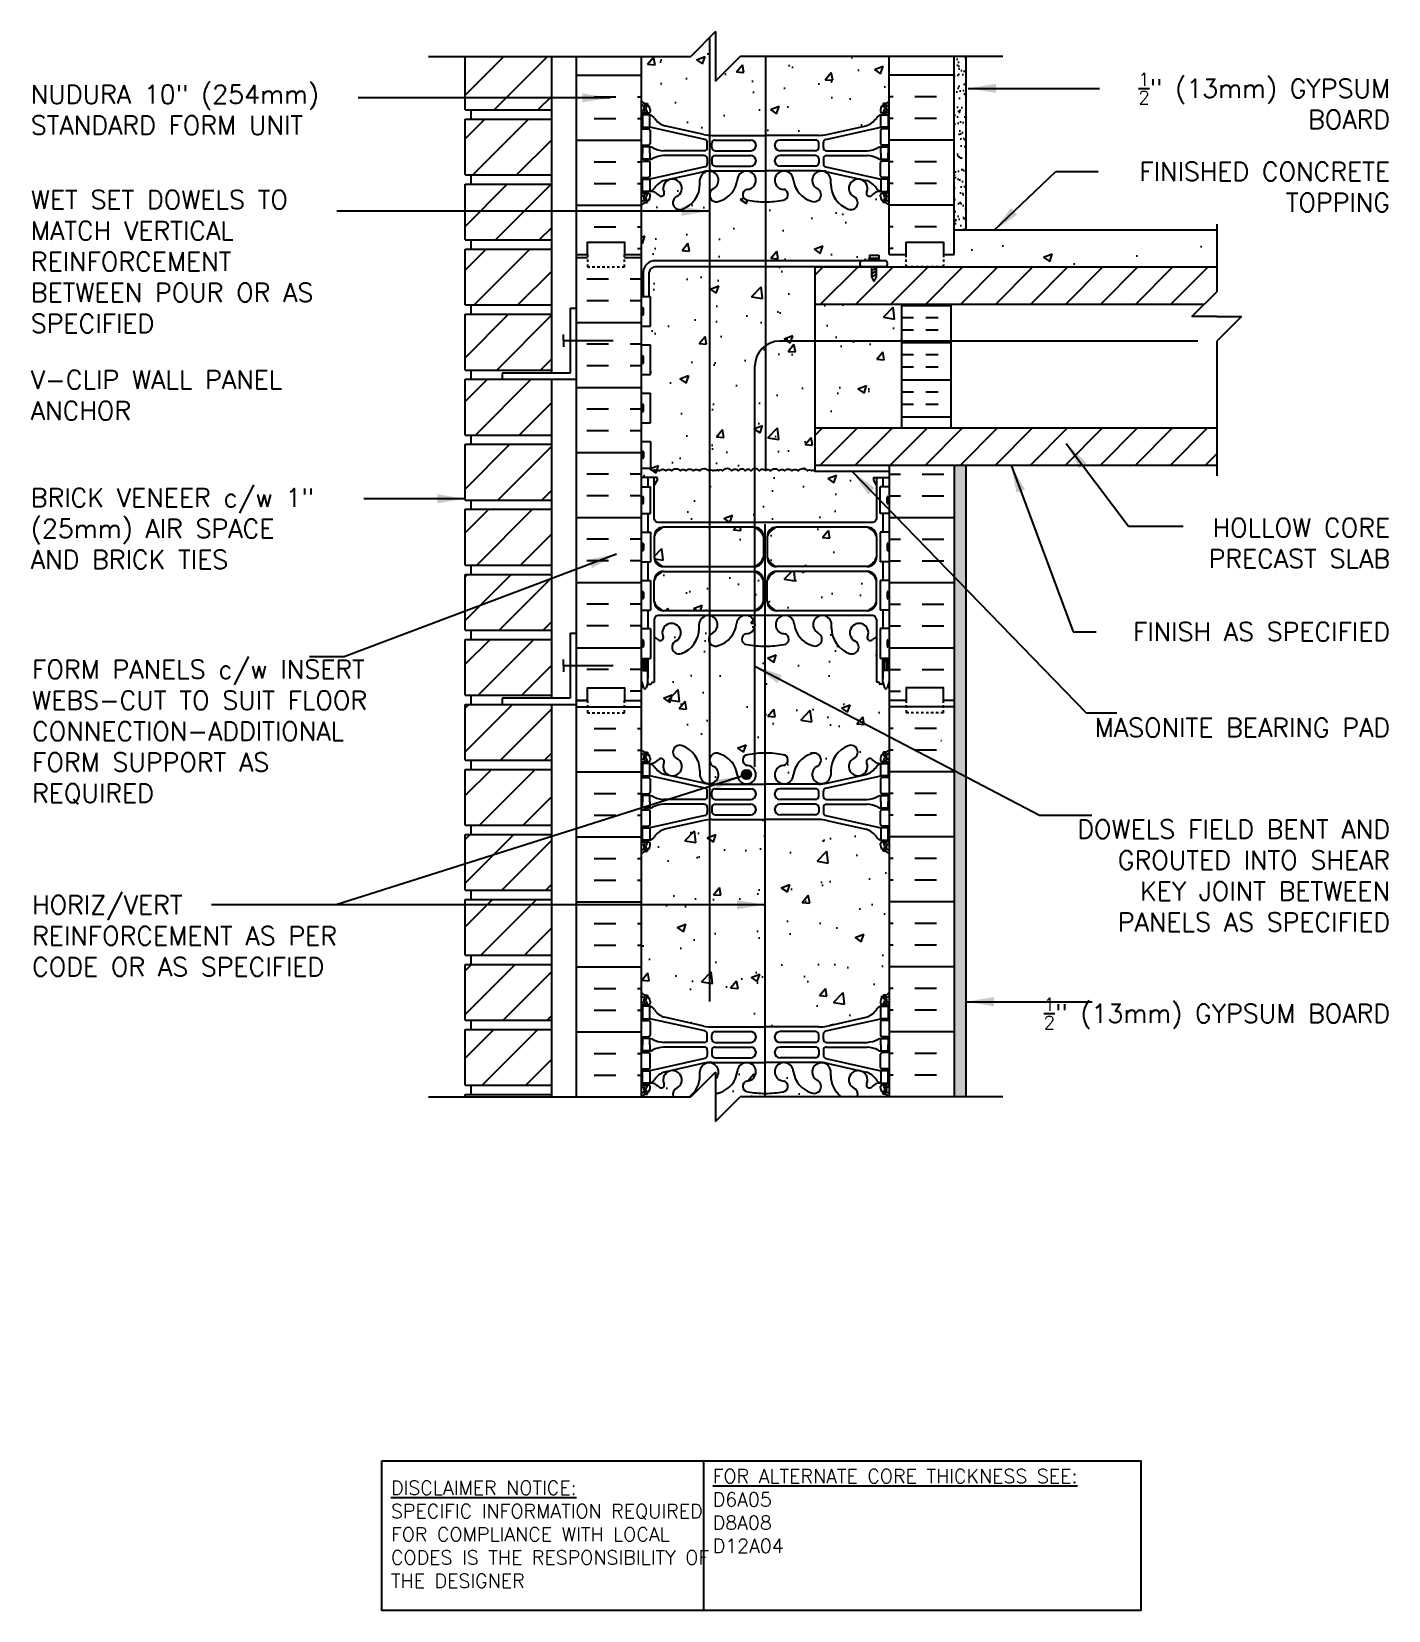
# Model space of a CAD drawing. Header units: inches. Extents: x 208.6 to 263.4, y 202.1 to 265.8.
import ezdxf

# ---------------------------------------------------------------- set-up
doc = ezdxf.new("R2010")
doc.units = ezdxf.units.IN
doc.header["$LTSCALE"] = 0.5
doc.header["$MEASUREMENT"] = 0
doc.linetypes.add('HIDDEN2', pattern=[0.1875, 0.125, -0.0625])
for name, color, linetype in [('HATCH', 12, 'Continuous'), ('line25', 2, 'Continuous'), ('LINE3', 3, 'Continuous'), ('LINE50', 5, 'Continuous'), ('LINE9', 9, 'Continuous'), ('TEXT', 4, 'Continuous'), ('Web_Edge', 9, 'Continuous')]:
    doc.layers.add(name, color=color, linetype=linetype)
doc.styles.add('DIM', font='romans.shx', dxfattribs={"width": 0.7})
doc.styles.add('ROMANS', font='romans.shx', dxfattribs={"height": 0.75})
doc.styles.get("Standard").update_dxf_attribs({"font": 'romans.shx', "height": 0.75})
doc.dimstyles.new('ext_12', dxfattribs={"dimscale": 12, "dimtxt": 0.09375, "dimasz": 0.09375, "dimexe": 0.09375, "dimexo": 0.0625, "dimgap": 0.0625, "dimtad": 1, "dimdec": 1, "dimzin": 3, "dimdsep": 46, "dimlunit": 4, "dimtxsty": 'DIM', "dimcen": 0.09, "dimdle": 0.09375, "dimclrt": 4, "dimadec": 0, "dimazin": 0, "dimtfac": 1, "dimtdec": 1, "dimtmove": 2, "dimatfit": 3, "dimfxl": 1, "dimfrac": 2, "dimtolj": 1, "dimtzin": 0, "dimarcsym": 0})
pattern_1 = [(50, (0, 0), (3.5863, -0.31376), [0.375, -4.125]), (355, (0, 0), (-0.693757, 3.76096), [0.3, -3.3]), (100.4514, (0.299, -0.026), (2.892544, 3.4472), [0.3187, -3.50571]), (46.1842, (0, 1), (5.336207, -0.827596), [0.5625, -6.1875]), (96.6356, (0.4447, 0.931), (4.67331, 4.87059), [0.47805, -5.25857]), (351.1842, (0, 1), (4.67331, 4.87059), [0.45, -4.95]), (21, (0.5, 0.75), (2.984535, -2.013094), [0.375, -4.125]), (326, (0.5, 0.75), (1.216577, 3.62575), [0.3, -3.3]), (71.4514, (0.7487, 0.5822), (4.201112, 1.612656), [0.3187, -3.50571]), (37.5, (0, 0), (0.0607993, 1.6644693), [0, -3.26, 0, -3.35, 0, -3.3125]), (7.5, (0, 0), (1.315348, 1.972059), [0, -1.91, 0, -3.185, 0, -1.2625]), (327.5, (-1.115, 0), (2.669112, -0.1127744), [0, -1.25, 0, -3.9, 0, -5.175]), (317.5, (-1.615, 0), (2.915931, 0.500525), [0, -1.625, 0, -2.59, 0, -3.675])]

msp = doc.modelspace()

# ---------------------------------------------------------------- texts
at = {"layer": 'TEXT', "char_height": 0.75, "style": 'ROMANS'}
for s, insert, width, attachment_point in [('\\A1;{\\H0.7x;\\S1/2;}" (13mm) GYPSUM BOARD', (263.465, 263.015), 12.99266, 6), ('NUDURA 10" (254mm) STANDARD FORM UNIT', (208.578, 262.652), 14.17356, 4), ('\\A1;FINISHED CONCRETE TOPPING', (263.465, 259.532), 12.99266, 6), ('WET SET DOWELS TO MATCH VERTICAL REINFORCEMENT BETWEEN POUR OR AS SPECIFIED', (208.578, 256.522), 13.87021, 4), ('V-CLIP WALL PANEL ANCHOR', (208.578, 251.129), 12.01477, 4), ('BRICK VENEER c/w 1" (25mm) AIR SPACE AND BRICK TIES', (208.578, 245.741), 12.95276, 4), ('\\A1;HOLLOW CORE PRECAST SLAB', (263.465, 245.154), 10.94608, 6), ('\\A1;FINISH AS SPECIFIED', (263.465, 241.579), 12.40295, 6), ('FORM PANELS c/w INSERT WEBS-CUT TO SUIT FLOOR CONNECTION-ADDITIONAL FORM SUPPORT AS REQUIRED', (208.629, 237.522), 14.83781, 4), ('MASONITE BEARING PAD', (263.465, 237.706), 12.4225, 6), ('DOWELS FIELD BENT AND GROUTED INTO SHEAR KEY JOINT BETWEEN PANELS AS SPECIFIED', (263.465, 231.73), 13.79829, 6), ('HORIZ/VERT REINFORCEMENT AS PER CODE OR AS SPECIFIED', (208.629, 229.301), 14.16302, 4), ('\\A1;{\\H0.7x;\\S1/2;}" (13mm) GYPSUM BOARD', (263.465, 226.166), 13.19725, 6)]:
    msp.add_mtext(s, dxfattribs=dict(at, insert=insert, width=width, attachment_point=attachment_point))
at = {"layer": 'TEXT', "char_height": 0.5625, "attachment_point": 4}
for s, insert, width in [('{\\LDISCLAIMER NOTICE:}\\PSPECIFIC INFORMATION REQUIRED FOR COMPLIANCE WITH LOCAL CODES IS THE RESPONSIBILITY OF THE DESIGNER', (223.122, 205.133), 14.00235), ('{\\LFOR ALTERNATE CORE THICKNESS SEE:\\P}D6A05\\PD8A08\\PD12A04', (236.114, 206.073), 23.33295)]:
    msp.add_mtext(s, dxfattribs=dict(at, insert=insert, width=width))

# ---------------------------------------------------------------- hatches: boundary and pattern name
at = {"layer": 'HATCH'}
h = msp.add_hatch(dxfattribs=at)
h.set_pattern_fill('AR-CONC', color=256, scale=0.5)
h.set_pattern_definition(pattern_1)
h.paths.add_polyline_path([(243.24, 264.81), (237.23, 264.81), (236.23, 263.81), (236.23, 265.81), (235.23, 264.81), (233.24, 264.81), (233.24, 263, 0.088416), (233.386, 262.902), (233.476, 262.902), (233.476, 262.861, -0.249069), (233.586, 262.653), (233.586, 262.586, -0.414214), (233.524, 262.523), (233.476, 262.523), (233.476, 262.453), (233.581, 262.453, -0.155529), (233.757, 262.319, 0.180914), (234.174, 262.008), (235.755, 261.655, 0.054974), (236.082, 261.619), (238.24, 261.619), (240.398, 261.619, 0.054974), (240.725, 261.655), (242.306, 262.008, 0.180914), (242.723, 262.319, -0.155529), (242.899, 262.453), (243.004, 262.453), (243.004, 262.523), (242.957, 262.523, -0.414214), (242.894, 262.586), (242.894, 262.653, -0.249069), (243.004, 262.861), (243.004, 262.902), (243.094, 262.902, 0.08841), (243.24, 263)])
h.paths.add_polyline_path([(243.24, 258.807, 0.08841), (243.094, 258.905), (243.004, 258.905), (243.004, 258.946, -0.249069), (242.894, 259.153), (242.894, 259.221, -0.414214), (242.957, 259.283), (243.004, 259.283), (243.004, 259.353), (242.899, 259.353, 0.231736), (242.541, 259.202, -0.8344), (242.33, 259.328), (242.342, 259.349, 2.155404), (241.803, 259.155, -1), (241.589, 258.644, -0.311223), (240.88, 259.66), (240.881, 259.825, 1.661382), (240.32, 259.472, -1), (240.106, 258.961, -0.307094), (239.368, 259.856, 1.604516), (238.809, 259.481, 0.055617), (238.988, 259.435, -0.843243), (238.954, 259.003, -0.047544), (238.24, 258.938, -0.047544), (237.526, 259.003, -0.843243), (237.492, 259.435, 0.055617), (237.671, 259.481, 1.604516), (237.113, 259.856, -0.307094), (236.374, 258.961, -1), (236.16, 259.472, 1.661382), (235.599, 259.825), (235.6, 259.679, -0.316114), (234.891, 258.644, -1), (234.677, 259.155, 2.155404), (234.139, 259.349), (234.15, 259.328, -0.834375), (233.939, 259.202, 0.23174), (233.581, 259.353), (233.476, 259.353), (233.476, 259.283), (233.524, 259.283, -0.414214), (233.586, 259.221), (233.586, 259.153, -0.249069), (233.476, 258.946), (233.476, 258.905), (233.386, 258.905, 0.088416), (233.24, 258.807), (233.24, 256.807), (233.24, 255.112), (233.301, 255.112), (233.301, 256.114, -0.379483), (233.793, 256.557), (242.537, 256.557), (242.537, 256.597), (242.443, 256.597, -1), (242.443, 256.66), (242.443, 256.785), (242.818, 256.785), (242.818, 256.66, -1), (242.818, 256.597), (242.724, 256.597), (242.724, 256.557), (243.127, 256.557, -0.386179), (243.129, 256.307), (243.928, 256.307), (243.928, 256.807), (243.24, 256.807)])
h.paths.add_polyline_path([(243.733, 254.807), (240.233, 254.807), (240.233, 253.307), (240.233, 249.807), (243.733, 249.807)])
h.paths.add_polyline_path([(243.24, 239.567), (243.161, 239.325, -0.725737), (243.055, 239.306), (243.006, 239.456), (242.88, 239.456, -0.414214), (242.83, 239.506), (242.83, 239.536), (242.73, 239.536), (242.73, 241.373, 0.108935), (242.577, 241.26, -0.8344), (242.366, 241.386), (242.378, 241.407, 2.155404), (241.839, 241.213, -1), (241.625, 240.701, -0.311223), (240.916, 241.717), (240.917, 241.882, 1.661382), (240.356, 241.53, -1), (240.142, 241.019, -0.307094), (239.404, 241.914, 1.604516), (238.845, 241.538, 0.055617), (239.024, 241.493, -0.843243), (238.99, 241.06, -0.049932), (238.24, 240.996, -0.049932), (237.49, 241.06, -0.843243), (237.456, 241.493, 0.055617), (237.635, 241.538, 1.604516), (237.077, 241.914, -0.307094), (236.338, 241.019, -1), (236.124, 241.53, 1.661382), (235.563, 241.882), (235.564, 241.737, -0.316114), (234.855, 240.701, -1), (234.641, 241.213, 2.155404), (234.103, 241.407), (234.114, 241.386, -0.834375), (233.903, 241.26, 0.108938), (233.75, 241.373), (233.75, 239.536), (233.65, 239.536), (233.65, 239.506, -0.414214), (233.6, 239.456), (233.474, 239.456), (233.431, 239.325, -0.725737), (233.325, 239.306), (233.24, 239.567), (233.24, 238.807), (233.24, 236.807, 0.088416), (233.386, 236.71), (233.476, 236.71), (233.476, 236.668, -0.249069), (233.586, 236.461), (233.586, 236.394, -0.414214), (233.524, 236.331), (233.476, 236.331), (233.476, 236.261), (233.581, 236.261, 0.231736), (233.939, 236.412, -0.8344), (234.15, 236.287), (234.139, 236.265, 2.155404), (234.677, 236.46, -1), (234.891, 236.971, -0.311223), (235.6, 235.955), (235.599, 235.79, 1.661382), (236.16, 236.143, -1), (236.374, 236.654, -0.307094), (237.113, 235.758, 1.604516), (237.671, 236.134, 0.055617), (237.492, 236.18, -0.843243), (237.526, 236.612, -0.047544), (238.24, 236.677, -0.047544), (238.954, 236.612, -0.843243), (238.988, 236.18, 0.055617), (238.809, 236.134, 1.604516), (239.368, 235.758, -0.307094), (240.106, 236.654, -1), (240.32, 236.143, 1.661382), (240.881, 235.79), (240.88, 235.935, -0.316114), (241.589, 236.971, -1), (241.803, 236.46, 2.155404), (242.342, 236.265), (242.33, 236.287, -0.834375), (242.541, 236.412, 0.23174), (242.899, 236.261), (243.004, 236.261), (243.004, 236.331), (242.957, 236.331, -0.414214), (242.894, 236.394), (242.894, 236.461, -0.249069), (243.004, 236.668), (243.004, 236.71), (243.094, 236.71, 0.08841), (243.24, 236.807)])
h.paths.add_polyline_path([(243.24, 232.615, 0.08841), (243.094, 232.712), (243.004, 232.712), (243.004, 232.754, -0.249069), (242.894, 232.961), (242.894, 233.029, -0.414214), (242.957, 233.091), (243.004, 233.091), (243.004, 233.161), (242.899, 233.161, -0.168672), (242.713, 233.311, 0.17445), (242.306, 233.607), (240.725, 233.959, 0.054974), (240.398, 233.996), (238.24, 233.996), (236.082, 233.996, 0.054974), (235.755, 233.959), (234.174, 233.607, 0.17445), (233.767, 233.311, -0.168672), (233.581, 233.161), (233.476, 233.161), (233.476, 233.091), (233.524, 233.091, -0.414214), (233.586, 233.029), (233.586, 232.961, -0.249069), (233.476, 232.754), (233.476, 232.712), (233.386, 232.712, 0.088416), (233.24, 232.615), (233.24, 227, 0.088416), (233.386, 226.902), (233.476, 226.902), (233.476, 226.861, -0.249069), (233.586, 226.653), (233.586, 226.586, -0.414214), (233.524, 226.523), (233.476, 226.523), (233.476, 226.453), (233.581, 226.453, -0.168672), (233.767, 226.304, 0.17445), (234.174, 226.008), (235.755, 225.655, 0.054974), (236.082, 225.619), (238.24, 225.619), (240.398, 225.619, 0.054974), (240.725, 225.655), (242.306, 226.008, 0.17445), (242.713, 226.304, -0.168672), (242.899, 226.453), (243.004, 226.453), (243.004, 226.523), (242.957, 226.523, -0.414214), (242.894, 226.586), (242.894, 226.653, -0.249069), (243.004, 226.861), (243.004, 226.902), (243.094, 226.902, 0.08841), (243.24, 227)])
h.paths.add_polyline_path([(239.368, 223.856, 1.604516), (238.809, 223.481, 0.055617), (238.988, 223.435, -0.843243), (238.954, 223.003, -0.047544), (238.24, 222.938, -0.047544), (237.526, 223.003, -0.843243), (237.492, 223.435, 0.055617), (237.671, 223.481, 1.604516), (237.113, 223.856, -0.307094), (236.374, 222.961, -0.133643), (236.23, 222.942), (236.23, 221.798), (237.23, 222.798), (241.311, 222.798, -0.232569), (240.88, 223.66), (240.881, 223.825, 1.661382), (240.32, 223.472, -1), (240.106, 222.961, -0.307094)])
h.paths.add_polyline_path([(243.004, 222.946, -0.249069), (242.894, 223.153), (242.894, 223.221, -0.414214), (242.957, 223.283), (243.004, 223.283), (243.004, 223.353), (242.899, 223.353, 0.231736), (242.541, 223.202, -0.8344), (242.33, 223.328), (242.342, 223.349, 2.155404), (241.803, 223.155, -0.408265), (241.954, 222.798), (243.25, 222.798, 0.095253), (243.094, 222.905), (243.004, 222.905)])
h.paths.add_polyline_path([(234.677, 223.155, 2.155404), (234.139, 223.349), (234.15, 223.328, -0.834375), (233.939, 223.202, 0.23174), (233.581, 223.353), (233.476, 223.353), (233.476, 223.283), (233.524, 223.283, -0.414214), (233.586, 223.221), (233.586, 223.153, -0.249069), (233.476, 222.946), (233.476, 222.905), (233.386, 222.905, 0.095253), (233.23, 222.798), (234.526, 222.798, -0.408265)])
h.paths.add_polyline_path([(236.23, 223.798), (236.23, 223.523, 1.463262), (235.599, 223.825), (235.6, 223.679, -0.237267), (235.17, 222.798), (235.23, 222.798)])
h.paths.add_polyline_path([(238.164, 243.641, 0.225652), (237.789, 244.016), (234.125, 244.016, 0.225652), (233.75, 243.641), (233.75, 242.801, 0.225652), (234.125, 242.426), (237.789, 242.426, 0.225652), (238.164, 242.801)])
h.paths.add_polyline_path([(238.164, 245.423, 0.225652), (237.789, 245.798), (234.125, 245.798, 0.225652), (233.75, 245.423), (233.75, 244.582, 0.225652), (234.125, 244.207), (237.789, 244.207, 0.225652), (238.164, 244.582)])
h.paths.add_polyline_path([(242.73, 244.582), (242.73, 245.423, 0.225652), (242.355, 245.798), (238.691, 245.798, 0.225652), (238.316, 245.423), (238.316, 244.582, 0.225652), (238.691, 244.207), (242.355, 244.207, 0.225652)])
h.paths.add_polyline_path([(242.73, 243.641, 0.225652), (242.355, 244.016), (238.691, 244.016, 0.225652), (238.316, 243.641), (238.316, 242.801, 0.225652), (238.691, 242.426), (242.355, 242.426, 0.225652), (242.73, 242.801)])
h = msp.add_hatch(dxfattribs=at)
h.set_pattern_fill('ANSI31', color=256, scale=10, style=0)
h.set_pattern_definition([(45, (135.0619, 94.4089), (-0.8838835, 0.8838835), [])])
h.paths.add_polyline_path([(226.115, 262.645), (229.615, 262.645), (229.615, 264.81), (226.115, 264.81)])
h.paths.add_polyline_path([(229.615, 260.02), (229.615, 262.27), (226.115, 262.27), (226.115, 260.02)])
h.paths.add_polyline_path([(229.615, 259.645), (226.115, 259.645), (226.115, 257.395), (229.615, 257.395)])
h.paths.add_polyline_path([(229.615, 257.02), (226.115, 257.02), (226.115, 254.77), (229.615, 254.77)])
h.paths.add_polyline_path([(229.615, 254.395), (226.115, 254.395), (226.115, 252.145), (229.615, 252.145)])
h.paths.add_polyline_path([(229.615, 251.77), (227.615, 251.77), (226.115, 251.77), (226.115, 249.52), (229.615, 249.52)])
h.paths.add_polyline_path([(229.615, 246.895), (229.615, 249.145), (226.115, 249.145), (226.115, 246.895)])
h.paths.add_polyline_path([(226.115, 246.52), (226.115, 244.27), (229.615, 244.27), (229.615, 246.52)])
h.paths.add_polyline_path([(229.615, 241.645), (229.615, 243.895), (226.115, 243.895), (226.115, 241.645)])
h.paths.add_polyline_path([(229.615, 239.02), (229.615, 241.27), (226.115, 241.27), (226.115, 239.02)])
h.paths.add_polyline_path([(227.615, 238.645), (226.115, 238.645), (226.115, 236.395), (229.615, 236.395), (229.615, 238.645)])
h.paths.add_polyline_path([(229.615, 233.77), (229.615, 236.02), (226.115, 236.02), (226.115, 233.77)])
h.paths.add_polyline_path([(226.115, 233.395), (226.115, 231.145), (229.615, 231.145), (229.615, 233.395)])
h.paths.add_polyline_path([(226.115, 230.77), (226.115, 228.52), (229.615, 228.52), (229.615, 230.77)])
h.paths.add_polyline_path([(226.115, 228.145), (226.115, 225.895), (229.615, 225.895), (229.615, 228.145)])
h.paths.add_polyline_path([(226.115, 225.52), (226.115, 223.27), (229.615, 223.27), (229.615, 225.52)])
h = msp.add_hatch(dxfattribs=at)
h.set_pattern_fill('AR-SAND', color=256, scale=0.25, style=0)
h.set_pattern_definition([(37.5, (150.1154, 4.8059), (-0.01574834, 0.48170594), [0, -0.38, 0, -0.425, 0, -0.40625]), (7.5, (150.1154, 4.8059), (0.4424442, 0.7055365), [0, -0.205, 0, -0.3425, 0, -0.13125]), (327.5, (149.8079, 4.8059), (0.77853547, 0.00141476), [0, -0.125, 0, -0.45, 0, -0.5875]), (317.5, (149.8079, 4.8059), (0.7515317, 0.2194189), [0, -0.0625, 0, -0.295, 0, -0.3375])])
h.paths.add_polyline_path([(245.864, 257.807), (246.344, 257.807), (246.344, 264.81), (245.859, 264.81)])
h = msp.add_hatch(dxfattribs=at)
h.set_pattern_fill('AR-CONC', color=256, scale=0.5, style=0)
h.set_pattern_definition([(50, (150.1086, 15.832), (3.5863, -0.31376), [0.375, -4.125]), (355, (150.1086, 15.832), (-0.693757, 3.76096), [0.3, -3.3]), (100.4514, (150.4075, 15.8058), (2.892547, 3.447198), [0.3187, -3.50571]), (46.1842, (150.1086, 16.832), (5.336205, -0.827595), [0.5625, -6.1875]), (96.6356, (150.5533, 16.763), (4.67331, 4.87059), [0.47805, -5.25856]), (351.1842, (150.1086, 16.832), (4.67331, 4.87059), [0.45, -4.95]), (21, (150.6086, 16.582), (2.984535, -2.013094), [0.375, -4.125]), (326, (150.6086, 16.582), (1.216577, 3.62575), [0.3, -3.3]), (71.4514, (150.8573, 16.4142), (4.201113, 1.612652), [0.3187, -3.50571]), (37.5, (150.1086, 15.832), (0.060799, 1.664469), [0, -3.26, 0, -3.35, 0, -3.3125]), (7.5, (150.1086, 15.832), (1.315348, 1.972059), [0, -1.91, 0, -3.185, 0, -1.2625]), (327.5, (148.9936, 15.832), (2.669112, -0.1127744), [0, -1.25, 0, -3.9, 0, -5.175]), (317.5, (148.4936, 15.832), (2.91593, 0.500525), [0, -1.625, 0, -2.59, 0, -3.675])])
h.paths.add_polyline_path([(256.468, 256.307), (256.468, 257.307), (245.858, 257.307), (245.858, 256.307)])
h = msp.add_hatch(dxfattribs=at)
h.set_pattern_fill('INSUL', color=256, scale=7, angle=180, style=0)
h.set_pattern_definition([(180, (240.657, 238.3073), (-3e-16, -2.625), []), (180, (240.657, 237.4323), (-3e-16, -2.625), [0.875, -0.875]), (180, (240.657, 236.5573), (-3e-16, -2.625), [0.875, -0.875])])
h.paths.add_polyline_path([(230.615, 238.807), (231.053, 238.807), (231.053, 239.307), (232.553, 239.307), (232.553, 238.807), (233.24, 238.807), (233.24, 256.807), (232.99, 256.807), (232.553, 256.807), (232.553, 256.307), (231.053, 256.307), (231.053, 256.807), (230.615, 256.807)])
h = msp.add_hatch(dxfattribs=at)
h.set_pattern_fill('AR-CONC', color=256, scale=0.5)
h.set_pattern_definition(pattern_1)
h.paths.add_polyline_path([(240.233, 253.307), (240.233, 256.307), (233.795, 256.307, 0.366745), (233.551, 256.096), (233.551, 255.112), (233.605, 255.112), (233.605, 253.912), (233.24, 253.912), (233.24, 253.162), (233.605, 253.162), (233.605, 251.962), (233.24, 251.962), (233.24, 251.212), (233.605, 251.212), (233.605, 250.012), (233.24, 250.012), (233.24, 249.262), (233.605, 249.262), (233.605, 248.182), (233.605, 248.123, -0.211775), (233.695, 248.069, -0.520567), (233.851, 248.069, -0.520567), (233.969, 248.069, -0.520567), (234.228, 248.069, -0.520567), (234.463, 248.069, -0.520567), (234.808, 248.069, -0.520567), (235.035, 248.069, -0.520567), (235.325, 248.069, -0.520567), (235.576, 248.069, -0.520567), (235.952, 248.069, -0.520567), (236.124, 248.069, -0.77279), (236.233, 248.057, -0.77279), (236.342, 248.069, -0.520567), (236.514, 248.069, -0.520567), (236.89, 248.069, -0.520567), (237.141, 248.069, -0.520567), (237.431, 248.069, -0.520567), (237.658, 248.069, -0.520567), (238.003, 248.069, -0.476463), (238.226, 248.085, -0.476463), (238.448, 248.069, -0.520567), (238.793, 248.069, -0.520567), (239.02, 248.069, -0.520567), (239.31, 248.069, -0.520567), (239.561, 248.069, -0.520567), (239.937, 248.069, -0.520567), (240.11, 248.069, -0.675722), (240.233, 248.057), (240.233, 248.307)])
h = msp.add_hatch(dxfattribs=at)
h.set_pattern_fill('ANSI31', color=256, scale=8, style=0)
h.set_pattern_definition([(45, (150.2163, 95.2534), (-0.707107, 0.707107), [])])
edge = h.paths.add_edge_path()
edge.add_line((255.968, 254.807), (256.468, 255.307))
edge.add_line((256.468, 255.307), (256.468, 256.307))
edge.add_line((256.468, 256.307), (245.1, 256.307))
edge.add_arc((244.948, 256.414), 0.186, 318.18045, 325.08167, ccw=False)
edge.add_line((245.086, 256.29), (244.722, 256.29))
edge.add_line((244.722, 256.29), (244.682, 256.267))
edge.add_line((244.682, 256.267), (244.678, 256.307))
edge.add_line((244.678, 256.307), (244.588, 256.307))
edge.add_line((244.588, 256.307), (244.494, 256.307))
edge.add_line((244.494, 256.307), (244.494, 256.29))
edge.add_line((244.494, 256.29), (244.134, 256.29))
edge.add_arc((244.132, 256.415), 0.125, 269.39473, 270.60527, ccw=False)
edge.add_line((244.131, 256.29), (240.233, 256.29))
edge.add_line((240.233, 256.29), (240.233, 254.807))
edge.add_line((240.233, 254.807), (255.968, 254.807))
h = msp.add_hatch(dxfattribs=at)
h.set_pattern_fill('INSUL', color=256, scale=4, angle=180, style=0)
h.set_pattern_definition([(180, (150.2163, 97.2534), (-2e-16, -1.5), []), (180, (150.2163, 96.7534), (-2e-16, -1.5), [0.5, -0.5]), (180, (150.2163, 96.2534), (-2e-16, -1.5), [0.5, -0.5])])
h.paths.add_polyline_path([(245.733, 254.428), (243.733, 254.428), (243.733, 249.807), (245.733, 249.807)])
h.paths.add_polyline_path([(245.733, 254.807), (243.733, 254.807), (243.733, 254.428), (245.733, 254.428)])
h = msp.add_hatch(dxfattribs=at)
h.set_pattern_fill('ANSI31', color=256, scale=8, style=0)
h.set_pattern_definition([(45, (150.2163, 97.2534), (-0.707107, 0.707107), [])])
h.paths.add_polyline_path([(256.468, 249.807), (240.233, 249.807), (240.233, 248.307), (256.468, 248.307)])
h = msp.add_hatch(dxfattribs=at)
h.set_pattern_fill('AR-CONC', color=256, scale=0.5)
h.set_pattern_definition(pattern_1)
h.paths.add_polyline_path([(242.73, 247.495), (242.61, 247.695), (242.61, 247.807), (243.24, 247.807), (243.24, 248.057), (240.233, 248.057, 0.675722), (240.11, 248.069, 0.520567), (239.937, 248.069, 0.520567), (239.561, 248.069, 0.520567), (239.31, 248.069, 0.520567), (239.02, 248.069, 0.520567), (238.793, 248.069, 0.520567), (238.448, 248.069, 0.476463), (238.226, 248.085, 0.476463), (238.003, 248.069, 0.520567), (237.658, 248.069, 0.520567), (237.431, 248.069, 0.520567), (237.141, 248.069, 0.520567), (236.89, 248.069, 0.520567), (236.514, 248.069, 0.520567), (236.342, 248.069, 0.77279), (236.233, 248.057, 0.77279), (236.124, 248.069, 0.520567), (235.952, 248.069, 0.520567), (235.576, 248.069, 0.520567), (235.325, 248.069, 0.520567), (235.035, 248.069, 0.520567), (234.808, 248.069, 0.520567), (234.463, 248.069, 0.520567), (234.228, 248.069, 0.520567), (233.969, 248.069, 0.520567), (233.851, 248.069, 0.520567), (233.695, 248.069, 0.211775), (233.605, 248.123), (233.605, 248.182), (233.24, 248.182), (233.24, 247.807), (233.87, 247.807), (233.87, 247.695), (233.75, 247.495), (233.75, 246.134, 0.268156), (233.911, 245.985), (242.569, 245.985, 0.268138), (242.73, 246.134)])
h = msp.add_hatch(dxfattribs=at)
h.set_pattern_fill('INSUL', color=256, scale=7, angle=180, style=0)
h.set_pattern_definition([(7e-15, (235.823, 238.3073), (3e-16, -2.625), []), (7e-15, (235.823, 237.4323), (3e-16, -2.625), [0.875, -0.875]), (7e-15, (235.823, 236.5573), (3e-16, -2.625), [0.875, -0.875])])
h.paths.add_polyline_path([(245.865, 248.307), (243.24, 248.307), (243.24, 238.807), (243.928, 238.807), (243.928, 239.307), (245.428, 239.307), (245.428, 238.807), (245.865, 238.807)])
h = msp.add_hatch(dxfattribs=at)
h.set_pattern_fill('AR-SAND', color=256, scale=0.25, style=0)
h.set_pattern_definition([(37.5, (245.86505, 222.7978), (-0.0157483, 0.481706), [0, -0.38, 0, -0.425, 0, -0.40625]), (7.5, (245.86505, 222.7978), (0.442444, 0.705537), [0, -0.205, 0, -0.3425, 0, -0.13125]), (327.5, (245.55755, 222.7978), (0.7785355, 0.001415), [0, -0.125, 0, -0.45, 0, -0.5875]), (317.5, (245.55755, 222.7978), (0.751532, 0.219419), [0, -0.0625, 0, -0.295, 0, -0.3375])])
h.paths.add_polyline_path([(246.344, 248.307), (245.865, 248.307), (245.865, 222.798), (246.344, 222.798)])
at = {"layer": 'LINE3'}
msp.add_hatch(color=256, dxfattribs=at).paths.add_polyline_path([(237.297, 235.809, 1), (237.672, 235.809, 1)])

# ---------------------------------------------------------------- linework, layer by layer
at = {"layer": 'HATCH'}
for p, q in [((233.584, 264.867), (233.584, 264.867)), ((230.615, 264.048), (233.24, 264.048)), ((245.865, 264.048), (243.24, 264.048)), ((231.328, 263.173), (232.203, 263.173)), ((233.078, 263.173), (233.24, 263.173)), ((243.402, 263.173), (243.24, 263.173)), ((245.152, 263.173), (244.277, 263.173)), ((231.328, 262.298), (232.203, 262.298)), ((233.078, 262.298), (233.24, 262.298)), ((243.402, 262.298), (243.24, 262.298)), ((245.152, 262.298), (244.277, 262.298)), ((230.615, 261.423), (233.24, 261.423)), ((245.865, 261.423), (243.24, 261.423)), ((231.328, 260.548), (232.203, 260.548)), ((233.078, 260.548), (233.24, 260.548)), ((243.402, 260.548), (243.24, 260.548)), ((245.152, 260.548), (244.277, 260.548)), ((231.328, 259.673), (232.203, 259.673)), ((233.078, 259.673), (233.24, 259.673)), ((243.402, 259.673), (243.24, 259.673)), ((245.152, 259.673), (244.277, 259.673)), ((230.615, 258.798), (233.24, 258.798)), ((245.865, 258.798), (243.24, 258.798)), ((231.328, 257.923), (232.203, 257.923)), ((233.078, 257.923), (233.24, 257.923)), ((243.402, 257.923), (243.24, 257.923)), ((245.152, 257.923), (244.277, 257.923)), ((233.078, 257.048), (233.24, 257.048)), ((243.402, 257.048), (243.24, 257.048)), ((230.615, 238.548), (233.24, 238.548)), ((245.865, 238.548), (243.24, 238.548)), ((231.328, 237.673), (232.203, 237.673)), ((233.078, 237.673), (233.24, 237.673)), ((243.402, 237.673), (243.24, 237.673)), ((245.152, 237.673), (244.277, 237.673)), ((245.347, 237.17), (245.322, 237.17)), ((231.328, 236.798), (232.203, 236.798)), ((233.078, 236.798), (233.24, 236.798)), ((242.43, 236.587), (242.43, 236.587)), ((243.402, 236.798), (243.24, 236.798)), ((245.152, 236.798), (244.277, 236.798)), ((230.615, 235.923), (233.24, 235.923)), ((245.865, 235.923), (243.24, 235.923)), ((231.328, 235.048), (232.203, 235.048)), ((233.078, 235.048), (233.24, 235.048)), ((243.402, 235.048), (243.24, 235.048)), ((245.152, 235.048), (244.277, 235.048)), ((231.328, 234.173), (232.203, 234.173)), ((233.078, 234.173), (233.24, 234.173)), ((243.402, 234.173), (243.24, 234.173)), ((245.152, 234.173), (244.277, 234.173)), ((230.615, 233.298), (233.24, 233.298)), ((245.865, 233.298), (243.24, 233.298)), ((231.328, 232.423), (232.203, 232.423)), ((233.078, 232.423), (233.24, 232.423)), ((243.402, 232.423), (243.24, 232.423)), ((245.152, 232.423), (244.277, 232.423)), ((231.328, 231.548), (232.203, 231.548)), ((233.078, 231.548), (233.24, 231.548)), ((243.402, 231.548), (243.24, 231.548)), ((245.152, 231.548), (244.277, 231.548)), ((230.615, 230.673), (233.24, 230.673)), ((245.865, 230.673), (243.24, 230.673)), ((231.328, 229.798), (232.203, 229.798)), ((233.078, 229.798), (233.24, 229.798)), ((243.402, 229.798), (243.24, 229.798)), ((245.152, 229.798), (244.277, 229.798)), ((231.328, 228.923), (232.203, 228.923)), ((233.078, 228.923), (233.24, 228.923)), ((243.402, 228.923), (243.24, 228.923)), ((245.152, 228.923), (244.277, 228.923)), ((230.615, 228.048), (233.24, 228.048)), ((245.865, 228.048), (243.24, 228.048)), ((231.328, 227.173), (232.203, 227.173)), ((233.078, 227.173), (233.24, 227.173)), ((243.402, 227.173), (243.24, 227.173)), ((245.152, 227.173), (244.277, 227.173)), ((231.328, 226.298), (232.203, 226.298)), ((233.078, 226.298), (233.24, 226.298)), ((243.402, 226.298), (243.24, 226.298)), ((245.152, 226.298), (244.277, 226.298)), ((230.615, 225.423), (233.24, 225.423)), ((245.865, 225.423), (243.24, 225.423)), ((231.328, 224.548), (232.203, 224.548)), ((233.078, 224.548), (233.24, 224.548)), ((243.402, 224.548), (243.24, 224.548)), ((245.152, 224.548), (244.277, 224.548)), ((231.328, 223.673), (232.203, 223.673)), ((233.078, 223.673), (233.24, 223.673)), ((243.402, 223.673), (243.24, 223.673)), ((245.152, 223.673), (244.277, 223.673))]:
    msp.add_line(p, q, dxfattribs=at)
for points in [[(233.605, 248.123, -0.211775), (233.695, 248.069, -0.520567), (233.851, 248.069, -0.520567), (233.969, 248.069, -0.520567), (234.228, 248.069, -0.520567), (234.463, 248.069, -0.520567), (234.808, 248.069, -0.520567), (235.035, 248.069, -0.520567), (235.325, 248.069, -0.520567), (235.576, 248.069, -0.520567), (235.952, 248.069, -0.520567), (236.124, 248.069, -0.77279), (236.233, 248.057)], [(238.226, 248.085, 0.476463), (238.003, 248.069, 0.520567), (237.658, 248.069, 0.520567), (237.431, 248.069, 0.520567), (237.141, 248.069, 0.520567), (236.89, 248.069, 0.520567), (236.514, 248.069, 0.520567), (236.342, 248.069, 0.77279), (236.233, 248.057)], [(238.226, 248.085, -0.476463), (238.448, 248.069, -0.520567), (238.793, 248.069, -0.520567), (239.02, 248.069, -0.520567), (239.31, 248.069, -0.520567), (239.561, 248.069, -0.520567), (239.937, 248.069, -0.520567), (240.11, 248.069, -0.675722), (240.233, 248.057)]]:
    msp.add_lwpolyline(points, format="xyb", dxfattribs=at)
at = {"layer": 'line25'}
for p, q in [((226.115, 262.645), (226.115, 264.81)), ((229.615, 252.02), (229.615, 264.81)), ((233.24, 256.807), (233.24, 264.81)), ((243.24, 256.807), (243.24, 264.81)), ((226.115, 262.645), (229.615, 262.645)), ((226.115, 262.27), (229.615, 262.27)), ((226.115, 260.02), (226.115, 262.27)), ((226.365, 262.27), (226.365, 262.645)), ((226.115, 260.02), (229.615, 260.02)), ((226.115, 259.645), (229.615, 259.645)), ((226.115, 257.395), (226.115, 259.645)), ((226.365, 259.645), (226.365, 260.02)), ((229.615, 252.02), (229.615, 258.895)), ((226.115, 257.395), (229.615, 257.395)), ((226.115, 254.77), (226.115, 257.02)), ((226.115, 257.02), (229.615, 257.02)), ((226.365, 257.02), (226.365, 257.395)), ((233.24, 238.807), (233.24, 256.807)), ((240.233, 256.307), (256.468, 256.307)), ((245.838, 256.307), (256.468, 256.307)), ((233.24, 255.112), (233.605, 255.112)), ((233.605, 253.912), (233.605, 255.112)), ((226.115, 254.77), (229.615, 254.77)), ((226.115, 254.395), (229.615, 254.395)), ((226.115, 252.145), (226.115, 254.395)), ((226.365, 254.395), (226.365, 254.77)), ((233.24, 253.912), (233.605, 253.912)), ((233.24, 253.162), (233.605, 253.162)), ((233.605, 251.962), (233.605, 253.162)), ((226.115, 252.145), (229.615, 252.145)), ((226.365, 251.77), (226.365, 252.145)), ((233.24, 251.962), (233.605, 251.962)), ((226.115, 249.52), (226.115, 251.77)), ((226.115, 251.77), (229.615, 251.77)), ((229.615, 238.895), (229.615, 251.77)), ((233.24, 251.212), (233.605, 251.212)), ((233.605, 250.012), (233.605, 251.212)), ((233.24, 250.012), (233.605, 250.012)), ((226.115, 249.52), (229.615, 249.52)), ((226.365, 249.145), (226.365, 249.52)), ((233.24, 249.262), (233.605, 249.262)), ((233.605, 249.262), (233.605, 248.182)), ((226.115, 246.895), (226.115, 249.145)), ((226.115, 249.145), (229.615, 249.145)), ((233.24, 248.182), (233.605, 248.182)), ((240.233, 248.307), (240.233, 248.057)), ((240.233, 248.307), (256.468, 248.307)), ((240.233, 248.057), (243.24, 248.057)), ((243.24, 248.307), (243.24, 222.81)), ((245.838, 248.307), (256.468, 248.307)), ((233.24, 247.432), (233.605, 247.432)), ((233.605, 246.352), (233.605, 247.432)), ((243.24, 247.432), (242.875, 247.432)), ((242.875, 246.352), (242.875, 247.432)), ((226.115, 246.895), (229.615, 246.895)), ((226.365, 246.52), (226.365, 246.895)), ((226.115, 244.27), (226.115, 246.52)), ((226.115, 246.52), (229.615, 246.52)), ((233.24, 246.352), (233.605, 246.352)), ((243.24, 246.352), (242.875, 246.352)), ((233.24, 245.602), (233.605, 245.602)), ((233.605, 245.602), (233.605, 244.402)), ((243.24, 245.602), (242.875, 245.602)), ((242.875, 245.602), (242.875, 244.402)), ((226.115, 244.27), (229.615, 244.27)), ((226.365, 243.895), (226.365, 244.27)), ((233.24, 244.402), (233.605, 244.402)), ((243.24, 244.402), (242.875, 244.402)), ((226.115, 243.895), (229.615, 243.895)), ((226.115, 241.645), (226.115, 243.895)), ((233.24, 243.652), (233.605, 243.652)), ((233.605, 243.652), (233.605, 242.452)), ((243.24, 243.652), (242.875, 243.652)), ((242.875, 243.652), (242.875, 242.452)), ((233.24, 242.452), (233.605, 242.452)), ((243.24, 242.452), (242.875, 242.452)), ((226.115, 241.645), (229.615, 241.645)), ((226.365, 241.27), (226.365, 241.645)), ((233.24, 241.702), (233.605, 241.702)), ((233.605, 241.702), (233.605, 240.502)), ((243.24, 241.702), (242.875, 241.702)), ((242.875, 241.702), (242.875, 240.502)), ((226.115, 241.27), (229.615, 241.27)), ((226.115, 239.02), (226.115, 241.27)), ((233.24, 240.502), (233.605, 240.502)), ((243.24, 240.502), (242.875, 240.502)), ((226.115, 239.02), (229.615, 239.02)), ((226.115, 238.645), (229.615, 238.645)), ((226.115, 236.395), (226.115, 238.645)), ((226.365, 238.645), (226.365, 239.02)), ((229.615, 233.395), (229.615, 238.645)), ((233.24, 222.81), (233.24, 238.807)), ((226.115, 236.395), (229.615, 236.395)), ((226.115, 233.77), (226.115, 236.02)), ((226.115, 236.02), (229.615, 236.02)), ((226.365, 236.02), (226.365, 236.395)), ((226.115, 233.77), (229.615, 233.77)), ((226.115, 233.395), (229.615, 233.395)), ((226.115, 231.145), (226.115, 233.395)), ((226.365, 233.395), (226.365, 233.77)), ((229.615, 222.81), (229.615, 233.395)), ((226.115, 231.145), (229.615, 231.145)), ((226.365, 230.77), (226.365, 231.145)), ((226.115, 230.77), (229.615, 230.77)), ((226.115, 228.52), (226.115, 230.77)), ((226.115, 228.52), (229.615, 228.52)), ((226.365, 228.145), (226.365, 228.52)), ((226.115, 228.145), (229.615, 228.145)), ((226.115, 225.895), (226.115, 228.145)), ((226.115, 225.895), (229.615, 225.895)), ((226.365, 225.52), (226.365, 225.895)), ((226.115, 225.52), (229.615, 225.52)), ((226.115, 223.27), (226.115, 225.52)), ((226.115, 223.27), (229.615, 223.27)), ((226.365, 222.895), (226.365, 223.27)), ((226.115, 222.81), (226.115, 222.895)), ((226.115, 222.895), (229.615, 222.895))]:
    msp.add_line(p, q, dxfattribs=at)
msp.add_lwpolyline([(240.233, 256.307), (240.233, 253.307), (240.233, 248.307)], dxfattribs=at)
at = {"layer": 'LINE3'}
for p, q in [((235.988, 265.569), (235.988, 226.644)), ((238.24, 264.81), (238.24, 248.098)), ((255.698, 253.31), (238.819, 253.31)), ((237.819, 236.129), (237.819, 252.31)), ((238.222, 245.926), (238.223, 222.806))]:
    msp.add_line(p, q, dxfattribs=at)
msp.add_circle((237.484, 235.809), 0.188, dxfattribs=at)
msp.add_arc((238.819, 252.31), 1, 90, 180, dxfattribs=at)
at = {"layer": 'LINE50'}
for p, q in [((230.615, 256.807), (230.615, 264.81)), ((245.865, 256.807), (245.865, 264.81)), ((242.658, 256.807), (242.658, 256.807)), ((245.865, 248.307), (245.865, 222.81)), ((230.615, 222.798), (230.615, 238.807))]:
    msp.add_line(p, q, dxfattribs=at)
for points in [[(231.053, 238.807), (230.615, 238.807), (230.615, 256.807), (231.053, 256.807), (231.053, 257.307), (232.553, 257.307), (232.553, 256.807), (232.99, 256.807), (233.24, 256.807)], [(230.615, 256.807), (231.053, 256.807), (231.053, 257.307), (232.553, 257.307), (232.553, 256.807), (233.24, 256.807)], [(243.24, 256.807), (243.928, 256.807), (243.928, 257.307), (245.428, 257.307), (245.428, 256.807), (245.865, 256.807)], [(230.615, 238.807), (231.053, 238.807), (231.053, 239.307), (232.553, 239.307), (232.553, 238.807), (233.24, 238.807)], [(230.615, 238.807), (231.053, 238.807), (231.053, 239.307), (232.553, 239.307), (232.553, 238.807), (233.24, 238.807)], [(245.865, 238.807), (245.428, 238.807), (245.428, 239.307), (243.928, 239.307), (243.928, 238.807), (243.24, 238.807)]]:
    msp.add_lwpolyline(points, dxfattribs=at)
at = {"layer": 'LINE9'}
for p, q in [((236.23, 265.81), (235.23, 264.81)), ((236.23, 265.81), (236.23, 263.81)), ((224.634, 264.81), (235.23, 264.81)), ((236.23, 263.81), (237.23, 264.81)), ((247.825, 264.81), (237.23, 264.81)), ((246.344, 257.807), (246.344, 264.81)), ((245.865, 257.807), (256.468, 257.807)), ((256.468, 258.032), (256.468, 255.307)), ((243.127, 256.557), (233.793, 256.557)), ((243.129, 256.307), (233.795, 256.307)), ((242.443, 256.785), (242.443, 256.66)), ((242.443, 256.785), (242.818, 256.785)), ((242.443, 256.66), (242.818, 256.66)), ((242.443, 256.597), (242.818, 256.597)), ((242.443, 256.597), (242.818, 256.597)), ((242.523, 256.292), (242.549, 256.307)), ((242.523, 256.159), (242.741, 256.285)), ((242.537, 256.557), (242.537, 256.597)), ((242.537, 255.91), (242.537, 256.307)), ((242.724, 256.557), (242.724, 256.597)), ((242.724, 255.91), (242.724, 256.307)), ((242.818, 256.785), (242.818, 256.66)), ((233.301, 256.114), (233.301, 255.112)), ((233.551, 255.112), (233.551, 256.096)), ((242.523, 256.034), (242.741, 256.16)), ((242.523, 255.901), (242.741, 256.028)), ((242.63, 255.722), (242.537, 255.91)), ((242.63, 255.722), (242.724, 255.91)), ((255.468, 254.307), (256.468, 255.307)), ((230.365, 254.645), (230.365, 252.02)), ((230.365, 254.645), (230.615, 254.645)), ((233.24, 254.402), (233.24, 254.622)), ((233.24, 254.567), (233.24, 254.567)), ((233.24, 254.457), (233.24, 254.457)), ((233.28, 254.662), (233.28, 254.662)), ((233.28, 254.362), (233.28, 254.362)), ((233.32, 254.402), (233.32, 254.622)), ((240.233, 254.807), (255.968, 254.807)), ((243.733, 254.807), (243.733, 249.807)), ((245.733, 254.807), (245.733, 249.807)), ((256.468, 254.307), (255.468, 254.307)), ((256.468, 254.307), (257.468, 254.307)), ((257.468, 254.307), (256.468, 253.307)), ((230.093, 253.333), (230.093, 253.583)), ((230.093, 253.333), (232.093, 253.333)), ((230.093, 253.333), (230.093, 253.083)), ((256.468, 253.307), (256.468, 247.867)), ((233.24, 252.452), (233.24, 252.672)), ((233.24, 252.617), (233.24, 252.617)), ((233.24, 252.507), (233.24, 252.507)), ((233.28, 252.712), (233.28, 252.712)), ((233.32, 252.452), (233.32, 252.672)), ((230.365, 252.02), (227.615, 252.02)), ((227.615, 252.02), (227.615, 251.77)), ((233.28, 252.412), (233.28, 252.412)), ((227.615, 251.77), (230.615, 251.77)), ((233.24, 250.502), (233.24, 250.722)), ((233.24, 250.667), (233.24, 250.667)), ((233.24, 250.557), (233.24, 250.557)), ((233.28, 250.762), (233.28, 250.762)), ((233.32, 250.502), (233.32, 250.722)), ((233.28, 250.462), (233.28, 250.462)), ((240.233, 249.807), (256.468, 249.807)), ((233.24, 248.832), (233.24, 248.612)), ((233.24, 248.777), (233.24, 248.777)), ((233.24, 248.667), (233.24, 248.667)), ((233.28, 248.872), (233.28, 248.872)), ((233.32, 248.832), (233.32, 248.612)), ((233.28, 248.572), (233.28, 248.572)), ((246.344, 222.81), (246.344, 248.307)), ((233.24, 246.782), (233.24, 247.002)), ((233.24, 246.947), (233.24, 246.947)), ((233.24, 246.837), (233.24, 246.837)), ((233.28, 247.042), (233.28, 247.042)), ((233.28, 246.742), (233.28, 246.742)), ((233.32, 246.782), (233.32, 247.002)), ((243.16, 246.782), (243.16, 247.002)), ((243.2, 247.042), (243.2, 247.042)), ((243.2, 246.742), (243.2, 246.742)), ((243.24, 246.782), (243.24, 247.002)), ((243.24, 246.947), (243.24, 246.947)), ((243.24, 246.837), (243.24, 246.837)), ((233.24, 245.112), (233.24, 244.892)), ((233.24, 245.057), (233.24, 245.057)), ((233.24, 244.947), (233.24, 244.947)), ((233.28, 245.152), (233.28, 245.152)), ((233.28, 244.852), (233.28, 244.852)), ((233.32, 245.112), (233.32, 244.892)), ((243.16, 245.112), (243.16, 244.892)), ((243.2, 245.152), (243.2, 245.152)), ((243.2, 244.852), (243.2, 244.852)), ((243.24, 245.112), (243.24, 244.892)), ((243.24, 245.057), (243.24, 245.057)), ((243.24, 244.947), (243.24, 244.947)), ((233.24, 243.162), (233.24, 242.942)), ((233.24, 243.107), (233.24, 243.107)), ((233.24, 242.997), (233.24, 242.997)), ((233.28, 242.902), (233.28, 242.902)), ((233.32, 243.162), (233.32, 242.942)), ((243.16, 243.162), (243.16, 242.942)), ((243.2, 242.902), (243.2, 242.902)), ((243.24, 243.162), (243.24, 242.942)), ((243.24, 243.107), (243.24, 243.107)), ((243.24, 242.997), (243.24, 242.997)), ((230.365, 241.52), (230.365, 238.895)), ((230.365, 241.52), (230.615, 241.52)), ((233.24, 241.212), (233.24, 240.992)), ((233.24, 241.157), (233.24, 241.157)), ((233.24, 241.047), (233.24, 241.047)), ((233.28, 241.252), (233.28, 241.252)), ((233.32, 241.212), (233.32, 240.992)), ((243.16, 241.212), (243.16, 240.992)), ((243.2, 241.252), (243.2, 241.252)), ((243.24, 241.212), (243.24, 240.992)), ((243.24, 241.157), (243.24, 241.157)), ((243.24, 241.047), (243.24, 241.047)), ((230.093, 240.208), (230.093, 240.458)), ((233.28, 240.952), (233.28, 240.952)), ((243.2, 240.952), (243.2, 240.952)), ((230.093, 240.208), (230.093, 239.958)), ((230.093, 240.208), (232.093, 240.208)), ((230.365, 238.895), (227.615, 238.895)), ((227.615, 238.895), (227.615, 238.645)), ((227.615, 238.645), (230.615, 238.645)), ((236.23, 223.798), (235.23, 222.798)), ((236.23, 223.798), (236.23, 221.798)), ((224.634, 222.798), (235.23, 222.798)), ((236.23, 221.798), (237.23, 222.798)), ((247.825, 222.798), (237.23, 222.798))]:
    msp.add_line(p, q, dxfattribs=at)
at = {"layer": 'LINE9', "linetype": 'HIDDEN2'}
for p, q in [((231.053, 238.807), (231.053, 238.307)), ((232.553, 238.307), (232.553, 238.807)), ((243.928, 238.807), (243.928, 238.307)), ((245.428, 238.307), (245.428, 238.807)), ((231.053, 238.307), (232.553, 238.307)), ((245.428, 238.307), (243.928, 238.307))]:
    msp.add_line(p, q, dxfattribs=at)
for points in [[(231.053, 256.807), (231.053, 256.807), (231.053, 256.307), (232.553, 256.307), (232.553, 256.807), (232.553, 256.807)], [(245.428, 256.807), (245.428, 256.807), (245.428, 256.307), (243.928, 256.307)], [(243.928, 256.307), (243.928, 256.807), (243.928, 256.807)]]:
    msp.add_lwpolyline(points, dxfattribs=at)
at = {"layer": 'LINE9'}
for centre, radius, start, end in [((233.797, 256.058), 0.499, 89.35428, 173.57974), ((233.797, 256.058), 0.249, 89.35428, 171.20677), ((242.175, 256.432), 0.125, 89.39473, 270.60527), ((242.443, 256.629), 0.0312, 90, 270), ((242.818, 256.629), 0.0312, 270, 90), ((242.99, 256.431), 0.186, 318.18045, 42.64251), ((233.28, 254.622), 0.04, 90, 180), ((233.28, 254.402), 0.04, 180, 270), ((233.28, 254.622), 0.04, 360, 90), ((233.28, 254.402), 0.04, 270, 0), ((233.28, 252.672), 0.04, 90, 180), ((233.28, 252.452), 0.04, 180, 270), ((233.28, 252.672), 0.04, 360, 90), ((233.28, 252.452), 0.04, 270, 0), ((233.28, 250.722), 0.04, 90, 180), ((233.28, 250.722), 0.04, 360, 90), ((233.28, 250.502), 0.04, 180, 270), ((233.28, 250.502), 0.04, 270, 0), ((233.28, 248.832), 0.04, 90, 180), ((233.28, 248.832), 0.04, 0, 90), ((233.28, 248.612), 0.04, 180, 270), ((233.28, 248.612), 0.04, 270, 0), ((233.28, 247.002), 0.04, 90, 180), ((233.28, 246.782), 0.04, 180, 270), ((233.28, 247.002), 0.04, 360, 90), ((233.28, 246.782), 0.04, 270, 0), ((243.2, 247.002), 0.04, 90, 180), ((243.2, 246.782), 0.04, 180, 270), ((243.2, 247.002), 0.04, 0, 90), ((243.2, 246.782), 0.04, 270, 0), ((233.28, 245.112), 0.04, 90, 180), ((233.28, 244.892), 0.04, 180, 270), ((233.28, 245.112), 0.04, 0, 90), ((233.28, 244.892), 0.04, 270, 0), ((243.2, 245.112), 0.04, 90, 180), ((243.2, 244.892), 0.04, 180, 270), ((243.2, 245.112), 0.04, 360, 90), ((243.2, 244.892), 0.04, 270, 0), ((233.28, 243.162), 0.04, 90, 180), ((233.28, 242.942), 0.04, 180, 270), ((233.28, 243.162), 0.04, 0, 90), ((233.28, 242.942), 0.04, 270, 0), ((243.2, 243.162), 0.04, 90, 180), ((243.2, 242.942), 0.04, 180, 270), ((243.2, 243.162), 0.04, 360, 90), ((243.2, 242.942), 0.04, 270, 0), ((233.28, 241.212), 0.04, 90, 180), ((233.28, 240.992), 0.04, 180, 270), ((233.28, 241.212), 0.04, 0, 90), ((233.28, 240.992), 0.04, 270, 0), ((243.2, 241.212), 0.04, 90, 180), ((243.2, 240.992), 0.04, 180, 270), ((243.2, 241.212), 0.04, 360, 90), ((243.2, 240.992), 0.04, 270, 0)]:
    msp.add_arc(centre, radius, start, end, dxfattribs=at)
at = {"layer": 'TEXT'}
msp.add_lwpolyline([(222.755, 208.099), (235.739, 208.099), (235.739, 202.061), (222.755, 202.061)], close=True, dxfattribs=at)
msp.add_lwpolyline([(235.739, 208.099), (253.399, 208.099), (253.399, 202.061), (235.739, 202.061)], dxfattribs=at)
at = {"layer": 'Web_Edge'}
for p, q in [((233.386, 262.902), (233.476, 262.902)), ((233.476, 262.902), (233.476, 262.861)), ((233.586, 262.653), (233.586, 262.586)), ((242.894, 262.653), (242.894, 262.586)), ((243.094, 262.902), (243.004, 262.902)), ((243.004, 262.902), (243.004, 262.861)), ((233.24, 262.623), (233.318, 262.623)), ((233.24, 262.523), (233.524, 262.523)), ((233.386, 262.523), (233.386, 262.453)), ((233.476, 262.523), (233.476, 262.453)), ((243.24, 262.523), (242.957, 262.523)), ((243.004, 262.523), (243.004, 262.453)), ((243.094, 262.523), (243.094, 262.453)), ((243.24, 262.623), (243.162, 262.623)), ((233.24, 261.883), (233.524, 261.883)), ((233.386, 261.953), (233.386, 261.883)), ((233.476, 261.953), (233.476, 261.883)), ((235.799, 261.457), (233.581, 261.953)), ((233.586, 261.821), (233.586, 261.286)), ((235.755, 261.655), (234.174, 262.008)), ((236.082, 261.619), (238.24, 261.619)), ((236.209, 261.432), (237.648, 261.432)), ((240.398, 261.619), (238.24, 261.619)), ((240.271, 261.432), (238.832, 261.432)), ((240.681, 261.457), (242.899, 261.953)), ((240.725, 261.655), (242.306, 262.008)), ((242.894, 261.821), (242.894, 261.286)), ((243.24, 261.883), (242.957, 261.883)), ((243.004, 261.953), (243.004, 261.883)), ((243.094, 261.953), (243.094, 261.883)), ((233.24, 261.223), (233.524, 261.223)), ((233.386, 261.223), (233.386, 261.153)), ((233.476, 261.223), (233.476, 261.153)), ((235.771, 260.998), (234.134, 260.998)), ((235.771, 260.809), (234.134, 260.809)), ((235.896, 261.123), (235.896, 261.335)), ((236.084, 261.123), (236.084, 261.307)), ((236.209, 260.998), (237.648, 260.998)), ((236.209, 260.808), (237.648, 260.808)), ((240.271, 260.998), (238.832, 260.998)), ((240.271, 260.808), (238.832, 260.808)), ((240.396, 261.123), (240.396, 261.307)), ((240.584, 261.123), (240.584, 261.335)), ((240.709, 260.998), (242.346, 260.998)), ((240.709, 260.809), (242.346, 260.809)), ((243.24, 261.223), (242.957, 261.223)), ((243.004, 261.223), (243.004, 261.153)), ((243.094, 261.223), (243.094, 261.153)), ((233.24, 260.583), (233.524, 260.583)), ((233.386, 260.583), (233.386, 260.653)), ((233.476, 260.583), (233.476, 260.653)), ((235.799, 260.35), (233.581, 259.853)), ((233.586, 259.986), (233.586, 260.521)), ((235.755, 260.152), (234.174, 259.799)), ((235.896, 260.684), (235.896, 260.472)), ((236.082, 260.188), (238.24, 260.188)), ((236.084, 260.683), (236.084, 260.499)), ((236.209, 260.374), (237.648, 260.374)), ((240.398, 260.188), (238.24, 260.188)), ((240.271, 260.374), (238.832, 260.374)), ((240.396, 260.683), (240.396, 260.499)), ((240.584, 260.684), (240.584, 260.472)), ((240.681, 260.35), (242.899, 259.853)), ((240.725, 260.152), (242.306, 259.799)), ((242.894, 259.986), (242.894, 260.521)), ((243.24, 260.583), (242.957, 260.583)), ((243.004, 260.583), (243.004, 260.653)), ((243.094, 260.583), (243.094, 260.653)), ((233.24, 259.923), (233.524, 259.923)), ((233.386, 259.853), (233.386, 259.923)), ((233.476, 259.853), (233.476, 259.923)), ((235.6, 259.66), (235.599, 259.825)), ((240.88, 259.66), (240.881, 259.825)), ((243.24, 259.923), (242.957, 259.923)), ((243.004, 259.853), (243.004, 259.923)), ((243.094, 259.853), (243.094, 259.923)), ((233.24, 259.283), (233.524, 259.283)), ((233.24, 259.183), (233.318, 259.183)), ((233.386, 259.283), (233.386, 259.353)), ((233.386, 258.905), (233.476, 258.905)), ((233.476, 259.283), (233.476, 259.353)), ((233.476, 258.905), (233.476, 258.946)), ((233.586, 259.153), (233.586, 259.221)), ((234.139, 259.349), (234.15, 259.328)), ((242.342, 259.349), (242.33, 259.328)), ((242.894, 259.153), (242.894, 259.221)), ((243.24, 259.283), (242.957, 259.283)), ((243.004, 259.283), (243.004, 259.353)), ((243.004, 258.905), (243.004, 258.946)), ((243.094, 258.905), (243.004, 258.905)), ((243.094, 259.283), (243.094, 259.353)), ((243.24, 259.183), (243.162, 259.183)), ((233.87, 247.807), (233.24, 247.807)), ((233.87, 247.695), (233.75, 247.495)), ((233.87, 247.695), (233.75, 247.495)), ((233.87, 247.807), (233.87, 247.695)), ((233.87, 247.807), (233.87, 247.695)), ((242.61, 247.807), (243.24, 247.807)), ((242.61, 247.807), (243.24, 247.807)), ((242.61, 247.807), (242.61, 247.695)), ((242.61, 247.807), (242.61, 247.695)), ((242.61, 247.695), (242.73, 247.495)), ((242.61, 247.695), (242.73, 247.495)), ((237.789, 245.798), (234.125, 245.798)), ((242.355, 245.798), (238.691, 245.798)), ((233.75, 245.423), (233.75, 244.582)), ((238.164, 245.423), (238.164, 244.582)), ((238.316, 245.424), (238.316, 244.583)), ((242.73, 245.423), (242.73, 244.582)), ((234.125, 244.207), (237.789, 244.207)), ((242.355, 244.207), (238.691, 244.207)), ((233.75, 242.801), (233.75, 243.641)), ((234.125, 244.016), (237.789, 244.016)), ((238.164, 242.801), (238.164, 243.641)), ((238.316, 242.8), (238.316, 243.641)), ((242.355, 244.016), (238.691, 244.016)), ((242.73, 242.801), (242.73, 243.641)), ((237.789, 242.426), (234.125, 242.426)), ((242.355, 242.426), (238.691, 242.426)), ((233.75, 242.09), (233.75, 239.536)), ((242.569, 242.238), (233.911, 242.238)), ((235.564, 241.717), (235.563, 241.882)), ((240.916, 241.717), (240.917, 241.882)), ((242.73, 242.09), (242.73, 239.536)), ((234.103, 241.407), (234.114, 241.386)), ((242.378, 241.407), (242.366, 241.386)), ((233.5, 239.536), (233.5, 240.502)), ((242.98, 239.536), (242.98, 240.502)), ((233.24, 239.567), (233.325, 239.306)), ((233.5, 239.536), (233.425, 239.306)), ((233.474, 239.456), (233.6, 239.456)), ((233.65, 239.536), (233.75, 239.536)), ((233.65, 239.536), (233.65, 239.506)), ((233.65, 239.506), (233.65, 239.506)), ((242.83, 239.536), (242.73, 239.536)), ((242.83, 239.536), (242.83, 239.506)), ((242.83, 239.506), (242.83, 239.506)), ((243.006, 239.456), (242.88, 239.456)), ((242.98, 239.536), (243.055, 239.306)), ((243.24, 239.567), (243.155, 239.306)), ((233.386, 236.71), (233.476, 236.71)), ((233.476, 236.71), (233.476, 236.668)), ((243.094, 236.71), (243.004, 236.71)), ((243.004, 236.71), (243.004, 236.668)), ((233.24, 236.431), (233.318, 236.431)), ((233.24, 236.331), (233.524, 236.331)), ((233.386, 236.331), (233.386, 236.261)), ((233.476, 236.331), (233.476, 236.261)), ((233.586, 236.461), (233.586, 236.394)), ((234.139, 236.265), (234.15, 236.287)), ((235.6, 235.955), (235.599, 235.79)), ((240.88, 235.955), (240.881, 235.79)), ((242.342, 236.265), (242.33, 236.287)), ((242.894, 236.461), (242.894, 236.394)), ((243.24, 236.331), (242.957, 236.331)), ((243.004, 236.331), (243.004, 236.261)), ((243.094, 236.331), (243.094, 236.261)), ((243.24, 236.431), (243.162, 236.431)), ((233.24, 235.691), (233.524, 235.691)), ((233.386, 235.761), (233.386, 235.691)), ((233.476, 235.761), (233.476, 235.691)), ((235.799, 235.265), (233.581, 235.761)), ((233.586, 235.629), (233.586, 235.094)), ((235.755, 235.463), (234.174, 235.816)), ((236.082, 235.427), (238.24, 235.427)), ((236.209, 235.24), (237.648, 235.24)), ((240.398, 235.427), (238.24, 235.427)), ((240.271, 235.24), (238.832, 235.24)), ((240.681, 235.265), (242.899, 235.761)), ((240.725, 235.463), (242.306, 235.816)), ((242.894, 235.629), (242.894, 235.094)), ((243.24, 235.691), (242.957, 235.691)), ((243.004, 235.761), (243.004, 235.691)), ((243.094, 235.761), (243.094, 235.691)), ((233.24, 235.031), (233.524, 235.031)), ((233.386, 235.031), (233.386, 234.961)), ((233.476, 235.031), (233.476, 234.961)), ((235.771, 234.805), (234.134, 234.805)), ((235.771, 234.617), (234.134, 234.617)), ((235.896, 234.93), (235.896, 235.143)), ((236.084, 234.931), (236.084, 235.115)), ((236.209, 234.806), (237.648, 234.806)), ((236.209, 234.616), (237.648, 234.616)), ((240.271, 234.806), (238.832, 234.806)), ((240.271, 234.616), (238.832, 234.616)), ((240.396, 234.931), (240.396, 235.115)), ((240.584, 234.93), (240.584, 235.143)), ((240.709, 234.805), (242.346, 234.805)), ((240.709, 234.617), (242.346, 234.617)), ((243.24, 235.031), (242.957, 235.031)), ((243.004, 235.031), (243.004, 234.961)), ((243.094, 235.031), (243.094, 234.961)), ((233.24, 234.391), (233.524, 234.391)), ((233.386, 234.391), (233.386, 234.461)), ((233.476, 234.391), (233.476, 234.461)), ((235.799, 234.158), (233.581, 233.661)), ((233.586, 233.794), (233.586, 234.329)), ((235.896, 234.492), (235.896, 234.28)), ((236.082, 233.996), (238.24, 233.996)), ((236.084, 234.491), (236.084, 234.307)), ((236.209, 234.182), (237.648, 234.182)), ((240.398, 233.996), (238.24, 233.996)), ((240.271, 234.182), (238.832, 234.182)), ((240.396, 234.491), (240.396, 234.307)), ((240.584, 234.492), (240.584, 234.28)), ((240.681, 234.158), (242.899, 233.661)), ((242.894, 233.794), (242.894, 234.329)), ((243.24, 234.391), (242.957, 234.391)), ((243.004, 234.391), (243.004, 234.461)), ((243.094, 234.391), (243.094, 234.461)), ((233.24, 233.731), (233.524, 233.731)), ((233.386, 233.661), (233.386, 233.731)), ((233.476, 233.661), (233.476, 233.731)), ((235.755, 233.959), (234.174, 233.607)), ((240.725, 233.959), (242.306, 233.607)), ((243.24, 233.731), (242.957, 233.731)), ((243.004, 233.661), (243.004, 233.731)), ((243.094, 233.661), (243.094, 233.731)), ((233.24, 233.091), (233.524, 233.091)), ((233.24, 232.991), (233.318, 232.991)), ((233.386, 233.091), (233.386, 233.161)), ((233.386, 232.712), (233.476, 232.712)), ((233.476, 233.091), (233.476, 233.161)), ((233.476, 232.712), (233.476, 232.754)), ((233.586, 232.961), (233.586, 233.029)), ((242.894, 232.961), (242.894, 233.029)), ((243.24, 233.091), (242.957, 233.091)), ((243.004, 233.091), (243.004, 233.161)), ((243.004, 232.712), (243.004, 232.754)), ((243.094, 232.712), (243.004, 232.712)), ((243.094, 233.091), (243.094, 233.161)), ((243.24, 232.991), (243.162, 232.991)), ((233.24, 226.623), (233.318, 226.623)), ((233.24, 226.523), (233.524, 226.523)), ((233.386, 226.902), (233.476, 226.902)), ((233.386, 226.523), (233.386, 226.453)), ((233.476, 226.902), (233.476, 226.861)), ((233.476, 226.523), (233.476, 226.453)), ((233.586, 226.653), (233.586, 226.586)), ((242.894, 226.653), (242.894, 226.586)), ((243.24, 226.523), (242.957, 226.523)), ((243.094, 226.902), (243.004, 226.902)), ((243.004, 226.902), (243.004, 226.861)), ((243.004, 226.523), (243.004, 226.453)), ((243.094, 226.523), (243.094, 226.453)), ((243.24, 226.623), (243.162, 226.623)), ((233.24, 225.883), (233.524, 225.883)), ((233.386, 225.953), (233.386, 225.883)), ((233.476, 225.953), (233.476, 225.883)), ((235.799, 225.457), (233.581, 225.953)), ((233.586, 225.821), (233.586, 225.286)), ((235.755, 225.655), (234.174, 226.008)), ((240.681, 225.457), (242.899, 225.953)), ((240.725, 225.655), (242.306, 226.008)), ((242.894, 225.821), (242.894, 225.286)), ((243.24, 225.883), (242.957, 225.883)), ((243.004, 225.953), (243.004, 225.883)), ((243.094, 225.953), (243.094, 225.883)), ((233.24, 225.223), (233.524, 225.223)), ((233.386, 225.223), (233.386, 225.153)), ((233.476, 225.223), (233.476, 225.153)), ((235.896, 225.123), (235.896, 225.335)), ((236.082, 225.619), (238.24, 225.619)), ((236.084, 225.123), (236.084, 225.307)), ((236.209, 225.432), (237.648, 225.432)), ((240.398, 225.619), (238.24, 225.619)), ((240.271, 225.432), (238.832, 225.432)), ((240.396, 225.123), (240.396, 225.307)), ((240.584, 225.123), (240.584, 225.335)), ((243.24, 225.223), (242.957, 225.223)), ((243.004, 225.223), (243.004, 225.153)), ((243.094, 225.223), (243.094, 225.153)), ((233.24, 224.583), (233.524, 224.583)), ((233.386, 224.583), (233.386, 224.653)), ((233.476, 224.583), (233.476, 224.653)), ((233.586, 223.986), (233.586, 224.521)), ((235.771, 224.998), (234.134, 224.998)), ((235.771, 224.809), (234.134, 224.809)), ((235.896, 224.684), (235.896, 224.472)), ((236.084, 224.683), (236.084, 224.499)), ((236.209, 224.998), (237.648, 224.998)), ((236.209, 224.808), (237.648, 224.808)), ((240.271, 224.998), (238.832, 224.998)), ((240.271, 224.808), (238.832, 224.808)), ((240.396, 224.683), (240.396, 224.499)), ((240.584, 224.684), (240.584, 224.472)), ((240.709, 224.998), (242.346, 224.998)), ((240.709, 224.809), (242.346, 224.809)), ((242.894, 223.986), (242.894, 224.521)), ((243.24, 224.583), (242.957, 224.583)), ((243.004, 224.583), (243.004, 224.653)), ((243.094, 224.583), (243.094, 224.653)), ((233.24, 223.923), (233.524, 223.923)), ((233.386, 223.853), (233.386, 223.923)), ((233.476, 223.853), (233.476, 223.923)), ((235.799, 224.35), (233.581, 223.853)), ((235.755, 224.152), (234.174, 223.799)), ((235.6, 223.66), (235.599, 223.825)), ((236.082, 224.188), (238.24, 224.188)), ((236.209, 224.374), (237.648, 224.374)), ((240.398, 224.188), (238.24, 224.188)), ((240.271, 224.374), (238.832, 224.374)), ((240.681, 224.35), (242.899, 223.853)), ((240.725, 224.152), (242.306, 223.799)), ((240.88, 223.66), (240.881, 223.825)), ((243.24, 223.923), (242.957, 223.923)), ((243.004, 223.853), (243.004, 223.923)), ((243.094, 223.853), (243.094, 223.923)), ((233.24, 223.283), (233.524, 223.283)), ((233.24, 223.183), (233.318, 223.183)), ((233.386, 223.283), (233.386, 223.353)), ((233.476, 223.283), (233.476, 223.353)), ((233.586, 223.153), (233.586, 223.221)), ((234.139, 223.349), (234.15, 223.328)), ((242.342, 223.349), (242.33, 223.328)), ((242.894, 223.153), (242.894, 223.221)), ((243.24, 223.283), (242.957, 223.283)), ((243.004, 223.283), (243.004, 223.353)), ((243.094, 223.283), (243.094, 223.353)), ((243.24, 223.183), (243.162, 223.183)), ((233.386, 222.905), (233.476, 222.905)), ((233.476, 222.905), (233.476, 222.946)), ((243.004, 222.905), (243.004, 222.946)), ((243.094, 222.905), (243.004, 222.905))]:
    msp.add_line(p, q, dxfattribs=at)
for points in [[(233.281, 261.953), (233.581, 261.953), (233.581, 262.453), (233.281, 262.453)], [(243.199, 261.953), (242.899, 261.953), (242.899, 262.453), (243.199, 262.453)], [(233.281, 259.853), (233.581, 259.853), (233.581, 259.353), (233.281, 259.353)], [(243.199, 259.853), (242.899, 259.853), (242.899, 259.353), (243.199, 259.353)], [(233.45, 240.446), (233.3, 240.446), (233.3, 240.006), (233.45, 240.006)], [(233.41, 240.386), (233.34, 240.386), (233.34, 240.006), (233.41, 240.006)], [(243.03, 240.446), (243.18, 240.446), (243.18, 240.006), (243.03, 240.006)], [(243.07, 240.386), (243.14, 240.386), (243.14, 240.006), (243.07, 240.006)], [(233.281, 235.761), (233.581, 235.761), (233.581, 236.261), (233.281, 236.261)], [(243.199, 235.761), (242.899, 235.761), (242.899, 236.261), (243.199, 236.261)], [(233.281, 233.661), (233.581, 233.661), (233.581, 233.161), (233.281, 233.161)], [(243.199, 233.661), (242.899, 233.661), (242.899, 233.161), (243.199, 233.161)], [(233.281, 225.953), (233.581, 225.953), (233.581, 226.453), (233.281, 226.453)], [(243.199, 225.953), (242.899, 225.953), (242.899, 226.453), (243.199, 226.453)], [(233.281, 223.853), (233.581, 223.853), (233.581, 223.353), (233.281, 223.353)], [(243.199, 223.853), (242.899, 223.853), (242.899, 223.353), (243.199, 223.353)]]:
    msp.add_lwpolyline(points, close=True, dxfattribs=at)
for points in [[(233.581, 260.903), (233.581, 261.153), (233.281, 261.153), (233.281, 260.903)], [(233.581, 260.903), (233.581, 260.653), (233.281, 260.653), (233.281, 260.903)], [(242.899, 260.903), (242.899, 261.153), (243.199, 261.153), (243.199, 260.903)], [(242.899, 260.903), (242.899, 260.653), (243.199, 260.653), (243.199, 260.903)], [(233.5, 247.807), (233.5, 247.432)], [(242.98, 247.807), (242.98, 247.432)], [(233.5, 246.352), (233.5, 245.602)], [(242.98, 246.352), (242.98, 245.602)], [(233.5, 244.402), (233.5, 243.652)], [(242.98, 244.402), (242.98, 243.652)], [(233.5, 242.452), (233.5, 241.702)], [(242.98, 242.452), (242.98, 241.702)], [(233.5, 240.502), (233.5, 239.686)], [(242.98, 240.502), (242.98, 239.686)], [(233.581, 234.711), (233.581, 234.961), (233.281, 234.961), (233.281, 234.711)], [(233.581, 234.711), (233.581, 234.461), (233.281, 234.461), (233.281, 234.711)], [(242.899, 234.711), (242.899, 234.961), (243.199, 234.961), (243.199, 234.711)], [(242.899, 234.711), (242.899, 234.461), (243.199, 234.461), (243.199, 234.711)], [(233.581, 224.903), (233.581, 225.153), (233.281, 225.153), (233.281, 224.903)], [(242.899, 224.903), (242.899, 225.153), (243.199, 225.153), (243.199, 224.903)], [(233.581, 224.903), (233.581, 224.653), (233.281, 224.653), (233.281, 224.903)], [(242.899, 224.903), (242.899, 224.653), (243.199, 224.653), (243.199, 224.903)]]:
    msp.add_lwpolyline(points, dxfattribs=at)
msp.add_lwpolyline([(242.73, 247.807), (242.73, 246.134, -0.268138), (242.569, 245.985), (233.911, 245.985, -0.268156), (233.75, 246.134), (233.75, 247.807)], format="xyb", dxfattribs=at)
for centre, radius, start, end in [((233.586, 263.361), 0.5, 226.21089, 250.52878), ((233.586, 263.361), 0.6, 234.78322, 245.07477), ((233.318, 262.643), 0.0196, 269.40316, 15.4901), ((233.58, 262.708), 0.25, 140.11451, 222.46087), ((233.324, 262.798), 0.021, 343.464, 63.99573), ((233.422, 262.839), 0.045, 321.448, 139.1879), ((233.336, 262.653), 0.25, 0, 70.52878), ((233.58, 262.708), 0.16, 140.00008, 222.46087), ((243.144, 262.653), 0.25, 109.47122, 180), ((243.058, 262.839), 0.045, 40.8121, 218.552), ((242.9, 262.708), 0.16, 317.53913, 39.99992), ((242.894, 263.361), 0.5, 289.47122, 313.78781), ((242.9, 262.708), 0.25, 317.53913, 39.88549), ((243.156, 262.798), 0.021, 116.00427, 196.536), ((243.162, 262.643), 0.0196, 164.5099, 270.59684), ((242.894, 263.361), 0.6, 294.92523, 305.21582), ((233.429, 262.57), 0.045, 222.46087, 42.46087), ((233.524, 262.586), 0.0625, 270, 0), ((233.459, 262.111), 0.364, 34.97751, 70.33874), ((234.382, 262.722), 0.743, 212.79192, 253.81071), ((242.098, 262.722), 0.743, 286.18929, 327.20808), ((243.021, 262.111), 0.364, 109.66126, 145.02249), ((242.957, 262.586), 0.0625, 180, 270), ((243.052, 262.57), 0.045, 137.53913, 317.53913), ((233.524, 261.821), 0.0625, 0, 90), ((236.082, 263.119), 1.5, 257.41348, 270), ((235.771, 261.335), 0.125, 0, 77.37673), ((236.209, 261.307), 0.125, 90, 180), ((237.648, 261.215), 0.217, 270, 90), ((238.832, 261.215), 0.217, 90, 270), ((240.271, 261.307), 0.125, 0, 90), ((240.398, 263.119), 1.5, 270, 282.58652), ((240.709, 261.335), 0.125, 102.62327, 180), ((242.957, 261.821), 0.0625, 90, 180), ((233.524, 261.286), 0.0625, 270, 0), ((233.577, 260.935), 0.219, 60.49375, 88.91995), ((234.223, 262.164), 1.17, 242.63655, 265.65045), ((234.223, 259.643), 1.17, 94.34955, 117.36345), ((235.771, 261.123), 0.125, 270, 0), ((235.771, 260.684), 0.125, 0, 90), ((236.209, 261.123), 0.125, 180, 270), ((236.209, 260.683), 0.125, 90, 180), ((237.648, 260.591), 0.217, 270, 90), ((238.832, 260.591), 0.217, 90, 270), ((240.271, 261.123), 0.125, 270, 360), ((240.271, 260.683), 0.125, 0, 90), ((240.709, 261.123), 0.125, 180, 270), ((240.709, 260.684), 0.125, 90, 180), ((242.258, 262.164), 1.17, 274.34955, 297.36345), ((242.258, 259.643), 1.17, 62.63655, 85.65045), ((242.903, 260.935), 0.219, 91.08005, 119.50625), ((242.957, 261.286), 0.0625, 180, 270), ((233.524, 260.521), 0.0625, 0, 90), ((233.577, 260.872), 0.219, 271.08005, 299.50625), ((235.973, 259.797), 0.375, 299.93153, 175.75516), ((236.082, 258.688), 1.5, 90, 102.58652), ((235.771, 260.472), 0.125, 282.62327, 0), ((236.209, 260.499), 0.125, 180, 270), ((237.484, 259.805), 0.375, 299.93153, 175.75516), ((238.996, 259.805), 0.375, 4.24484, 240.06847), ((240.507, 259.797), 0.375, 4.24484, 240.06847), ((240.271, 260.499), 0.125, 270, 0), ((240.398, 258.688), 1.5, 77.41348, 90), ((240.709, 260.472), 0.125, 180, 257.37673), ((242.903, 260.872), 0.219, 240.49375, 268.91995), ((242.957, 260.521), 0.0625, 90, 180), ((233.524, 259.986), 0.0625, 270, 0), ((233.459, 259.696), 0.364, 289.66126, 325.02249), ((234.382, 259.085), 0.743, 106.18929, 147.20808), ((234.49, 259.48), 0.375, 299.93153, 200.37573), ((234.508, 259.666), 1.092, 290.51746, 359.66683), ((236.267, 259.216), 0.277, 112.68002, 292.68002), ((236.083, 259.953), 1.034, 286.33649, 353.33314), ((237.377, 260.261), 0.834, 277.8937, 290.62709), ((239.103, 260.261), 0.834, 249.37291, 262.1063), ((240.397, 259.953), 1.034, 186.66686, 253.66351), ((240.213, 259.216), 0.277, 247.31998, 67.31998), ((241.972, 259.666), 1.092, 180.33317, 249.48254), ((241.99, 259.48), 0.375, 339.62427, 240.06847), ((242.098, 259.085), 0.743, 32.79192, 73.81071), ((243.021, 259.696), 0.364, 214.97751, 250.33874), ((242.957, 259.986), 0.0625, 180, 270), ((233.586, 258.446), 0.6, 114.92523, 125.21678), ((233.586, 258.446), 0.5, 109.47122, 133.78911), ((233.318, 259.164), 0.0196, 344.5099, 90.59684), ((233.58, 259.099), 0.25, 137.53913, 219.88549), ((233.324, 259.009), 0.021, 296.00427, 16.536), ((233.422, 258.968), 0.045, 220.8121, 38.552), ((233.429, 259.237), 0.045, 317.53913, 137.53913), ((233.336, 259.153), 0.25, 289.47122, 360), ((233.58, 259.099), 0.16, 137.53913, 219.99992), ((233.524, 259.221), 0.0625, 360, 90), ((233.606, 258.913), 0.441, 41.01268, 93.2024), ((234.033, 259.284), 0.125, 221.01268, 20.37573), ((234.784, 258.899), 0.277, 112.68002, 292.68002), ((237.546, 259.222), 0.22, 104.2604, 264.81653), ((238.223, 262.715), 3.777, 259.37245, 270.26062), ((238.257, 262.715), 3.777, 269.73938, 280.62755), ((238.934, 259.222), 0.22, 275.18347, 75.7396), ((241.696, 258.899), 0.277, 247.31998, 67.31998), ((242.447, 259.284), 0.125, 159.62427, 318.98732), ((242.874, 258.913), 0.441, 86.7976, 138.98732), ((242.957, 259.221), 0.0625, 90, 180), ((243.144, 259.153), 0.25, 180, 250.52878), ((243.052, 259.237), 0.045, 42.46087, 222.46087), ((243.058, 258.968), 0.045, 141.448, 319.1879), ((242.9, 259.099), 0.16, 320.00008, 42.46087), ((242.894, 258.446), 0.5, 46.21219, 70.52878), ((242.9, 259.099), 0.25, 320.11451, 42.46087), ((243.156, 259.009), 0.021, 163.464, 243.99573), ((243.162, 259.164), 0.0196, 89.40316, 195.4901), ((242.894, 258.446), 0.6, 54.78322, 65.07477), ((234.332, 245.216), 0.617, 109.56816, 160.43184), ((234.125, 245.423), 0.375, 90, 180), ((237.582, 245.216), 0.617, 19.56816, 70.43184), ((237.789, 245.423), 0.375, 360, 90), ((238.898, 245.216), 0.617, 109.56816, 160.43184), ((238.691, 245.423), 0.375, 90, 180), ((242.148, 245.216), 0.617, 19.56816, 70.43184), ((242.355, 245.423), 0.375, 360, 90), ((234.332, 244.789), 0.617, 199.56816, 250.43184), ((234.125, 244.582), 0.375, 180, 270), ((237.582, 244.789), 0.617, 289.56816, 340.43184), ((237.789, 244.582), 0.375, 270, 0), ((238.898, 244.789), 0.617, 199.56816, 250.43184), ((238.691, 244.582), 0.375, 180, 270), ((242.148, 244.789), 0.617, 289.56816, 340.43184), ((242.355, 244.582), 0.375, 270, 0), ((234.332, 243.435), 0.617, 109.56816, 160.43184), ((234.125, 243.641), 0.375, 90, 180), ((237.582, 243.435), 0.617, 19.56816, 70.43184), ((237.789, 243.641), 0.375, 360, 90), ((238.898, 243.435), 0.617, 109.56816, 160.43184), ((238.691, 243.641), 0.375, 90, 180), ((242.148, 243.435), 0.617, 19.56816, 70.43184), ((242.355, 243.641), 0.375, 360, 90), ((234.332, 243.007), 0.617, 199.56816, 250.43184), ((234.125, 242.801), 0.375, 180, 270), ((237.582, 243.007), 0.617, 289.56816, 340.43184), ((237.789, 242.801), 0.375, 270, 0), ((238.898, 243.007), 0.617, 199.56816, 250.43184), ((238.691, 242.801), 0.375, 180, 270), ((242.148, 243.007), 0.617, 289.56816, 340.43184), ((242.355, 242.801), 0.375, 270, 0), ((233.959, 242.025), 0.219, 102.5678, 162.61179), ((234.454, 241.538), 0.375, 299.93153, 200.37573), ((234.472, 241.724), 1.092, 290.51746, 359.66683), ((235.937, 241.855), 0.375, 299.93153, 175.75516), ((236.047, 242.011), 1.034, 286.33649, 353.33314), ((237.448, 241.863), 0.375, 299.93153, 175.75516), ((239.032, 241.863), 0.375, 4.24484, 240.06847), ((240.433, 242.011), 1.034, 186.66686, 253.66351), ((240.543, 241.855), 0.375, 4.24484, 240.06847), ((242.008, 241.724), 1.092, 180.33317, 249.48254), ((242.026, 241.538), 0.375, 339.62427, 240.06847), ((242.521, 242.025), 0.219, 17.39173, 77.4322), ((233.57, 240.97), 0.441, 41.01268, 65.88132), ((233.997, 241.342), 0.125, 221.01268, 20.37573), ((234.748, 240.957), 0.277, 112.68002, 292.68002), ((236.231, 241.274), 0.277, 112.68002, 292.68002), ((237.51, 241.279), 0.22, 104.2604, 264.81653), ((237.341, 242.319), 0.834, 277.8937, 290.62709), ((238.187, 244.773), 3.777, 259.37245, 270.80662), ((238.293, 244.773), 3.777, 269.19338, 280.62755), ((239.139, 242.319), 0.834, 249.37291, 262.1063), ((238.97, 241.279), 0.22, 275.18347, 75.7396), ((240.249, 241.274), 0.277, 247.31998, 67.31998), ((241.732, 240.957), 0.277, 247.31998, 67.31998), ((242.483, 241.342), 0.125, 159.62427, 318.98732), ((242.91, 240.97), 0.441, 114.11823, 138.98732), ((233.375, 239.333), 0.0567, 208.07249, 331.92751), ((233.6, 239.506), 0.05, 270, 0), ((242.88, 239.506), 0.05, 180, 270), ((243.105, 239.333), 0.0567, 208.07249, 331.92751), ((233.586, 237.168), 0.5, 226.21089, 250.52878), ((233.586, 237.168), 0.6, 234.78322, 245.07477), ((233.58, 236.516), 0.25, 140.11451, 222.46087), ((233.324, 236.605), 0.021, 343.464, 63.99573), ((233.422, 236.647), 0.045, 321.448, 139.1879), ((233.336, 236.461), 0.25, 0, 70.52878), ((233.58, 236.516), 0.16, 140.00008, 222.46087), ((234.784, 236.715), 0.277, 67.31998, 247.31998), ((234.508, 235.948), 1.092, 0.33317, 69.48254), ((236.267, 236.398), 0.277, 67.31998, 247.31998), ((236.083, 235.661), 1.034, 6.66686, 73.66351), ((237.546, 236.393), 0.22, 95.18347, 255.7396), ((238.223, 232.899), 3.777, 89.73938, 100.62755), ((238.257, 232.899), 3.777, 79.37245, 90.26062), ((238.934, 236.393), 0.22, 284.2604, 84.81653), ((240.397, 235.661), 1.034, 106.33649, 173.33314), ((240.213, 236.398), 0.277, 292.68002, 112.68002), ((241.972, 235.948), 1.092, 110.51746, 179.66683), ((241.696, 236.715), 0.277, 292.68002, 112.68002), ((243.144, 236.461), 0.25, 109.47122, 180), ((243.058, 236.647), 0.045, 40.8121, 218.552), ((242.9, 236.516), 0.16, 317.53913, 39.99992), ((242.894, 237.168), 0.5, 289.47122, 313.78781), ((242.9, 236.516), 0.25, 317.53913, 39.88549), ((243.156, 236.605), 0.021, 116.00427, 196.536), ((242.894, 237.168), 0.6, 294.92523, 305.21678), ((233.318, 236.451), 0.0196, 269.40316, 15.4901), ((233.429, 236.377), 0.045, 222.46087, 42.46087), ((233.524, 236.394), 0.0625, 270, 0), ((233.606, 236.702), 0.441, 266.7976, 318.98732), ((233.459, 235.919), 0.364, 34.97751, 70.33874), ((234.382, 236.53), 0.743, 212.79192, 253.81071), ((234.033, 236.33), 0.125, 339.62427, 138.98732), ((234.49, 236.135), 0.375, 159.62427, 60.06847), ((235.973, 235.818), 0.375, 184.24484, 60.06847), ((237.484, 235.809), 0.375, 184.24484, 60.06847), ((237.377, 235.353), 0.834, 69.37291, 82.1063), ((238.996, 235.809), 0.375, 119.93153, 355.75516), ((239.103, 235.353), 0.834, 97.8937, 110.62709), ((240.507, 235.818), 0.375, 119.93153, 355.75516), ((241.99, 236.135), 0.375, 119.93153, 20.37573), ((242.098, 236.53), 0.743, 286.18929, 327.20808), ((242.447, 236.33), 0.125, 41.01268, 200.37573), ((242.874, 236.702), 0.441, 221.01268, 273.2024), ((243.021, 235.919), 0.364, 109.66126, 145.02249), ((242.957, 236.394), 0.0625, 180, 270), ((243.052, 236.377), 0.045, 137.53913, 317.53913), ((243.162, 236.451), 0.0196, 164.5099, 270.59684), ((233.524, 235.629), 0.0625, 0, 90), ((236.082, 236.927), 1.5, 257.41348, 270), ((235.771, 235.143), 0.125, 0, 77.37673), ((236.209, 235.115), 0.125, 90, 180), ((237.648, 235.023), 0.217, 270, 90), ((238.832, 235.023), 0.217, 90, 270), ((240.271, 235.115), 0.125, 0, 90), ((240.398, 236.927), 1.5, 270, 282.58652), ((240.709, 235.143), 0.125, 102.62327, 180), ((242.957, 235.629), 0.0625, 90, 180), ((233.524, 235.094), 0.0625, 270, 0), ((233.577, 234.742), 0.219, 60.49375, 88.91995), ((234.223, 235.972), 1.17, 242.63655, 265.65045), ((234.223, 233.45), 1.17, 94.34955, 117.36345), ((235.771, 234.93), 0.125, 270, 0), ((235.771, 234.492), 0.125, 0, 90), ((236.209, 234.931), 0.125, 180, 270), ((236.209, 234.491), 0.125, 90, 180), ((237.648, 234.399), 0.217, 270, 90), ((238.832, 234.399), 0.217, 90, 270), ((240.271, 234.931), 0.125, 270, 360), ((240.271, 234.491), 0.125, 0, 90), ((240.709, 234.93), 0.125, 180, 270), ((240.709, 234.492), 0.125, 90, 180), ((242.258, 235.972), 1.17, 274.34955, 297.36345), ((242.258, 233.45), 1.17, 62.63655, 85.65045), ((242.903, 234.742), 0.219, 91.08005, 119.50625), ((242.957, 235.094), 0.0625, 180, 270), ((233.524, 234.329), 0.0625, 0, 90), ((233.577, 234.68), 0.219, 271.08005, 299.50625), ((236.082, 232.496), 1.5, 90, 102.58652), ((235.771, 234.28), 0.125, 282.62327, 0), ((236.209, 234.307), 0.125, 180, 270), ((240.271, 234.307), 0.125, 270, 0), ((240.398, 232.496), 1.5, 77.41348, 90), ((240.709, 234.28), 0.125, 180, 257.37673), ((242.903, 234.68), 0.219, 240.49375, 268.91995), ((242.957, 234.329), 0.0625, 90, 180), ((233.524, 233.794), 0.0625, 270, 0), ((234.382, 232.893), 0.743, 106.18929, 147.20808), ((242.098, 232.893), 0.743, 32.79192, 73.81071), ((242.957, 233.794), 0.0625, 180, 270), ((233.586, 232.254), 0.6, 114.92523, 125.21678), ((233.586, 232.254), 0.5, 109.47122, 133.78911), ((233.318, 232.972), 0.0196, 344.5099, 90.59684), ((233.58, 232.907), 0.25, 137.53913, 219.88549), ((233.324, 232.817), 0.021, 296.00427, 16.536), ((233.422, 232.776), 0.045, 220.8121, 38.552), ((233.429, 233.045), 0.045, 317.53913, 137.53913), ((233.336, 232.961), 0.25, 289.47122, 360), ((233.58, 232.907), 0.16, 137.53913, 219.99992), ((233.524, 233.029), 0.0625, 360, 90), ((233.459, 233.504), 0.364, 289.66126, 325.02249), ((243.021, 233.504), 0.364, 214.97751, 250.33874), ((242.957, 233.029), 0.0625, 90, 180), ((243.144, 232.961), 0.25, 180, 250.52878), ((243.052, 233.045), 0.045, 42.46087, 222.46087), ((243.058, 232.776), 0.045, 141.448, 319.1879), ((242.9, 232.907), 0.16, 320.00008, 42.46087), ((242.894, 232.254), 0.5, 46.21219, 70.52878), ((242.9, 232.907), 0.25, 320.11451, 42.46087), ((243.156, 232.817), 0.021, 163.464, 243.99573), ((243.162, 232.972), 0.0196, 89.40316, 195.4901), ((242.894, 232.254), 0.6, 54.78418, 65.07477), ((233.586, 227.361), 0.5, 226.21089, 250.52878), ((242.894, 227.361), 0.5, 289.47122, 313.78781), ((233.586, 227.361), 0.6, 234.78322, 245.07477), ((233.318, 226.643), 0.0196, 269.40316, 15.4901), ((233.58, 226.708), 0.25, 140.11451, 222.46087), ((233.324, 226.798), 0.021, 343.464, 63.99573), ((233.422, 226.839), 0.045, 321.448, 139.1879), ((233.429, 226.57), 0.045, 222.46087, 42.46087), ((233.336, 226.653), 0.25, 0, 70.52878), ((233.58, 226.708), 0.16, 140.00008, 222.46087), ((233.524, 226.586), 0.0625, 270, 0), ((233.459, 226.111), 0.364, 34.97751, 70.33874), ((234.382, 226.722), 0.743, 212.79192, 253.81071), ((242.098, 226.722), 0.743, 286.18929, 327.20808), ((243.021, 226.111), 0.364, 109.66126, 145.02249), ((243.144, 226.653), 0.25, 109.47122, 180), ((242.957, 226.586), 0.0625, 180, 270), ((243.052, 226.57), 0.045, 137.53913, 317.53913), ((243.058, 226.839), 0.045, 40.8121, 218.552), ((242.9, 226.708), 0.16, 317.53913, 39.99992), ((242.9, 226.708), 0.25, 317.53913, 39.88549), ((243.156, 226.798), 0.021, 116.00427, 196.536), ((243.162, 226.643), 0.0196, 164.5099, 270.59684), ((242.894, 227.361), 0.6, 294.92523, 305.21582), ((233.524, 225.821), 0.0625, 0, 90), ((242.957, 225.821), 0.0625, 90, 180), ((233.524, 225.286), 0.0625, 270, 0), ((233.577, 224.935), 0.219, 60.49375, 88.91995), ((234.223, 226.164), 1.17, 242.63655, 265.65045), ((236.082, 227.119), 1.5, 257.41348, 270), ((235.771, 225.123), 0.125, 270, 0), ((235.771, 225.335), 0.125, 0, 77.37673), ((236.209, 225.307), 0.125, 90, 180), ((236.209, 225.123), 0.125, 180, 270), ((237.648, 225.215), 0.217, 270, 90), ((238.832, 225.215), 0.217, 90, 270), ((240.271, 225.307), 0.125, 0, 90), ((240.271, 225.123), 0.125, 270, 360), ((240.398, 227.119), 1.5, 270, 282.58652), ((240.709, 225.335), 0.125, 102.62327, 180), ((240.709, 225.123), 0.125, 180, 270), ((242.258, 226.164), 1.17, 274.34955, 297.36345), ((242.903, 224.935), 0.219, 91.08005, 119.50625), ((242.957, 225.286), 0.0625, 180, 270), ((233.524, 224.521), 0.0625, 0, 90), ((233.577, 224.872), 0.219, 271.08005, 299.50625), ((234.223, 223.643), 1.17, 94.34955, 117.36345), ((235.771, 224.684), 0.125, 0, 90), ((235.771, 224.472), 0.125, 282.62327, 0), ((236.209, 224.683), 0.125, 90, 180), ((236.209, 224.499), 0.125, 180, 270), ((237.648, 224.591), 0.217, 270, 90), ((238.832, 224.591), 0.217, 90, 270), ((240.271, 224.683), 0.125, 0, 90), ((240.271, 224.499), 0.125, 270, 0), ((240.709, 224.684), 0.125, 90, 180), ((240.709, 224.472), 0.125, 180, 257.37673), ((242.258, 223.643), 1.17, 62.63655, 85.65045), ((242.903, 224.872), 0.219, 240.49375, 268.91995), ((242.957, 224.521), 0.0625, 90, 180), ((233.524, 223.986), 0.0625, 270, 0), ((234.382, 223.085), 0.743, 106.18929, 147.20808), ((234.49, 223.48), 0.375, 299.93153, 200.37573), ((235.973, 223.797), 0.375, 313.11098, 175.75516), ((236.082, 222.688), 1.5, 90, 102.58652), ((236.083, 223.953), 1.034, 286.33649, 353.33314), ((237.484, 223.805), 0.375, 299.93153, 175.75516), ((238.996, 223.805), 0.375, 4.24484, 240.06847), ((240.397, 223.953), 1.034, 186.66686, 253.66351), ((240.507, 223.797), 0.375, 4.24484, 240.06847), ((240.398, 222.688), 1.5, 77.41348, 90), ((241.99, 223.48), 0.375, 339.62427, 240.06847), ((242.098, 223.085), 0.743, 32.79192, 73.81071), ((242.957, 223.986), 0.0625, 180, 270), ((233.318, 223.164), 0.0196, 344.5099, 90.59684), ((233.58, 223.099), 0.25, 137.53913, 219.88549), ((233.429, 223.237), 0.045, 317.53913, 137.53913), ((233.336, 223.153), 0.25, 289.47122, 360), ((233.58, 223.099), 0.16, 137.53913, 219.99992), ((233.524, 223.221), 0.0625, 360, 90), ((233.459, 223.696), 0.364, 289.66126, 325.02249), ((233.606, 222.913), 0.441, 41.01268, 93.2024), ((234.033, 223.284), 0.125, 221.01268, 20.37573), ((234.784, 222.899), 0.277, 112.68002, 198.81044), ((234.508, 223.666), 1.092, 308.34699, 359.66683), ((237.546, 223.222), 0.22, 104.2604, 264.81653), ((237.377, 224.261), 0.834, 277.8937, 290.62709), ((239.103, 224.261), 0.834, 249.37291, 262.1063), ((238.934, 223.222), 0.22, 275.18347, 75.7396), ((240.213, 223.216), 0.277, 247.31998, 67.31998), ((241.972, 223.666), 1.092, 180.33317, 231.65301), ((241.696, 222.899), 0.277, 341.18956, 67.31998), ((242.447, 223.284), 0.125, 159.62427, 318.98732), ((242.874, 222.913), 0.441, 86.7976, 138.98732), ((243.021, 223.696), 0.364, 214.97751, 250.33874), ((242.957, 223.221), 0.0625, 90, 180), ((243.144, 223.153), 0.25, 180, 250.52878), ((243.052, 223.237), 0.045, 42.46087, 222.46087), ((242.9, 223.099), 0.16, 320.00008, 42.46087), ((242.9, 223.099), 0.25, 320.11451, 42.46087), ((243.162, 223.164), 0.0196, 89.40316, 195.4901), ((233.586, 222.446), 0.6, 114.92523, 125.21678), ((233.586, 222.446), 0.5, 109.47122, 133.78911), ((233.324, 223.009), 0.021, 296.00427, 16.536), ((233.422, 222.968), 0.045, 220.8121, 38.552), ((236.267, 223.216), 0.277, 262.1922, 292.68002), ((238.223, 226.715), 3.777, 259.37245, 270.26062), ((238.257, 226.715), 3.777, 269.73938, 280.62755), ((243.058, 222.968), 0.045, 141.448, 319.1879), ((242.894, 222.446), 0.5, 46.21219, 70.52878), ((243.156, 223.009), 0.021, 163.464, 243.99573), ((242.894, 222.446), 0.6, 54.78322, 65.07477)]:
    msp.add_arc(centre, radius, start, end, dxfattribs=at)
for points in [[(236.084, 261.128), (236.084, 261.302)], [(240.396, 261.128), (240.396, 261.302)], [(236.084, 260.678), (236.084, 260.504)], [(240.396, 260.678), (240.396, 260.504)], [(236.084, 234.936), (236.084, 235.11)], [(240.396, 234.936), (240.396, 235.11)], [(236.084, 234.486), (236.084, 234.312)], [(240.396, 234.486), (240.396, 234.312)], [(236.084, 225.128), (236.084, 225.302)], [(240.396, 225.128), (240.396, 225.302)], [(236.084, 224.678), (236.084, 224.504)], [(240.396, 224.678), (240.396, 224.504)]]:
    msp.add_open_spline(points, degree=1, dxfattribs=at)

msp.set_redraw_order([(e.dxf.handle, doc.entitydb.next_handle()) for e in msp.query("TEXT MTEXT ATTDEF DIMENSION ARC_DIMENSION")])  # texts and dimensions are drawn at this point

# ---------------------------------------------------------------- leaders
at = {"layer": 'TEXT'}
for points in [[(231.971, 263.133), (221.795, 263.133)], [(235.988, 258.561), (220.939, 258.561)], [(232.231, 244.716), (221.233, 240.559), (219.838, 240.559)], [(237.305, 235.752), (220.904, 230.554), (215.871, 230.554)], [(238.223, 230.554), (220.904, 230.554), (215.871, 230.554)], [(246.348, 226.638), (251.442, 226.638)]]:
    msp.add_leader(points, dimstyle='ext_12', dxfattribs=at)
for points in [[(246.426, 263.518), (251.733, 263.518)], [(247.471, 257.772), (249.969, 260.16), (251.683, 260.16)], [(250.394, 249.183), (252.899, 245.834), (255.106, 245.834)], [(241.737, 248.057), (251.191, 238.307), (252.431, 238.307)], [(248.162, 248.307), (250.667, 241.579), (251.598, 241.579)], [(226.115, 246.945), (222.028, 246.945)], [(237.819, 240.186), (249.308, 234.17), (251.428, 234.17)]]:
    msp.add_leader(points, dimstyle='ext_12', override={"dimgap": 0.0625, "dimtad": 0}, dxfattribs=at)

doc.saveas('drawing.dxf')
